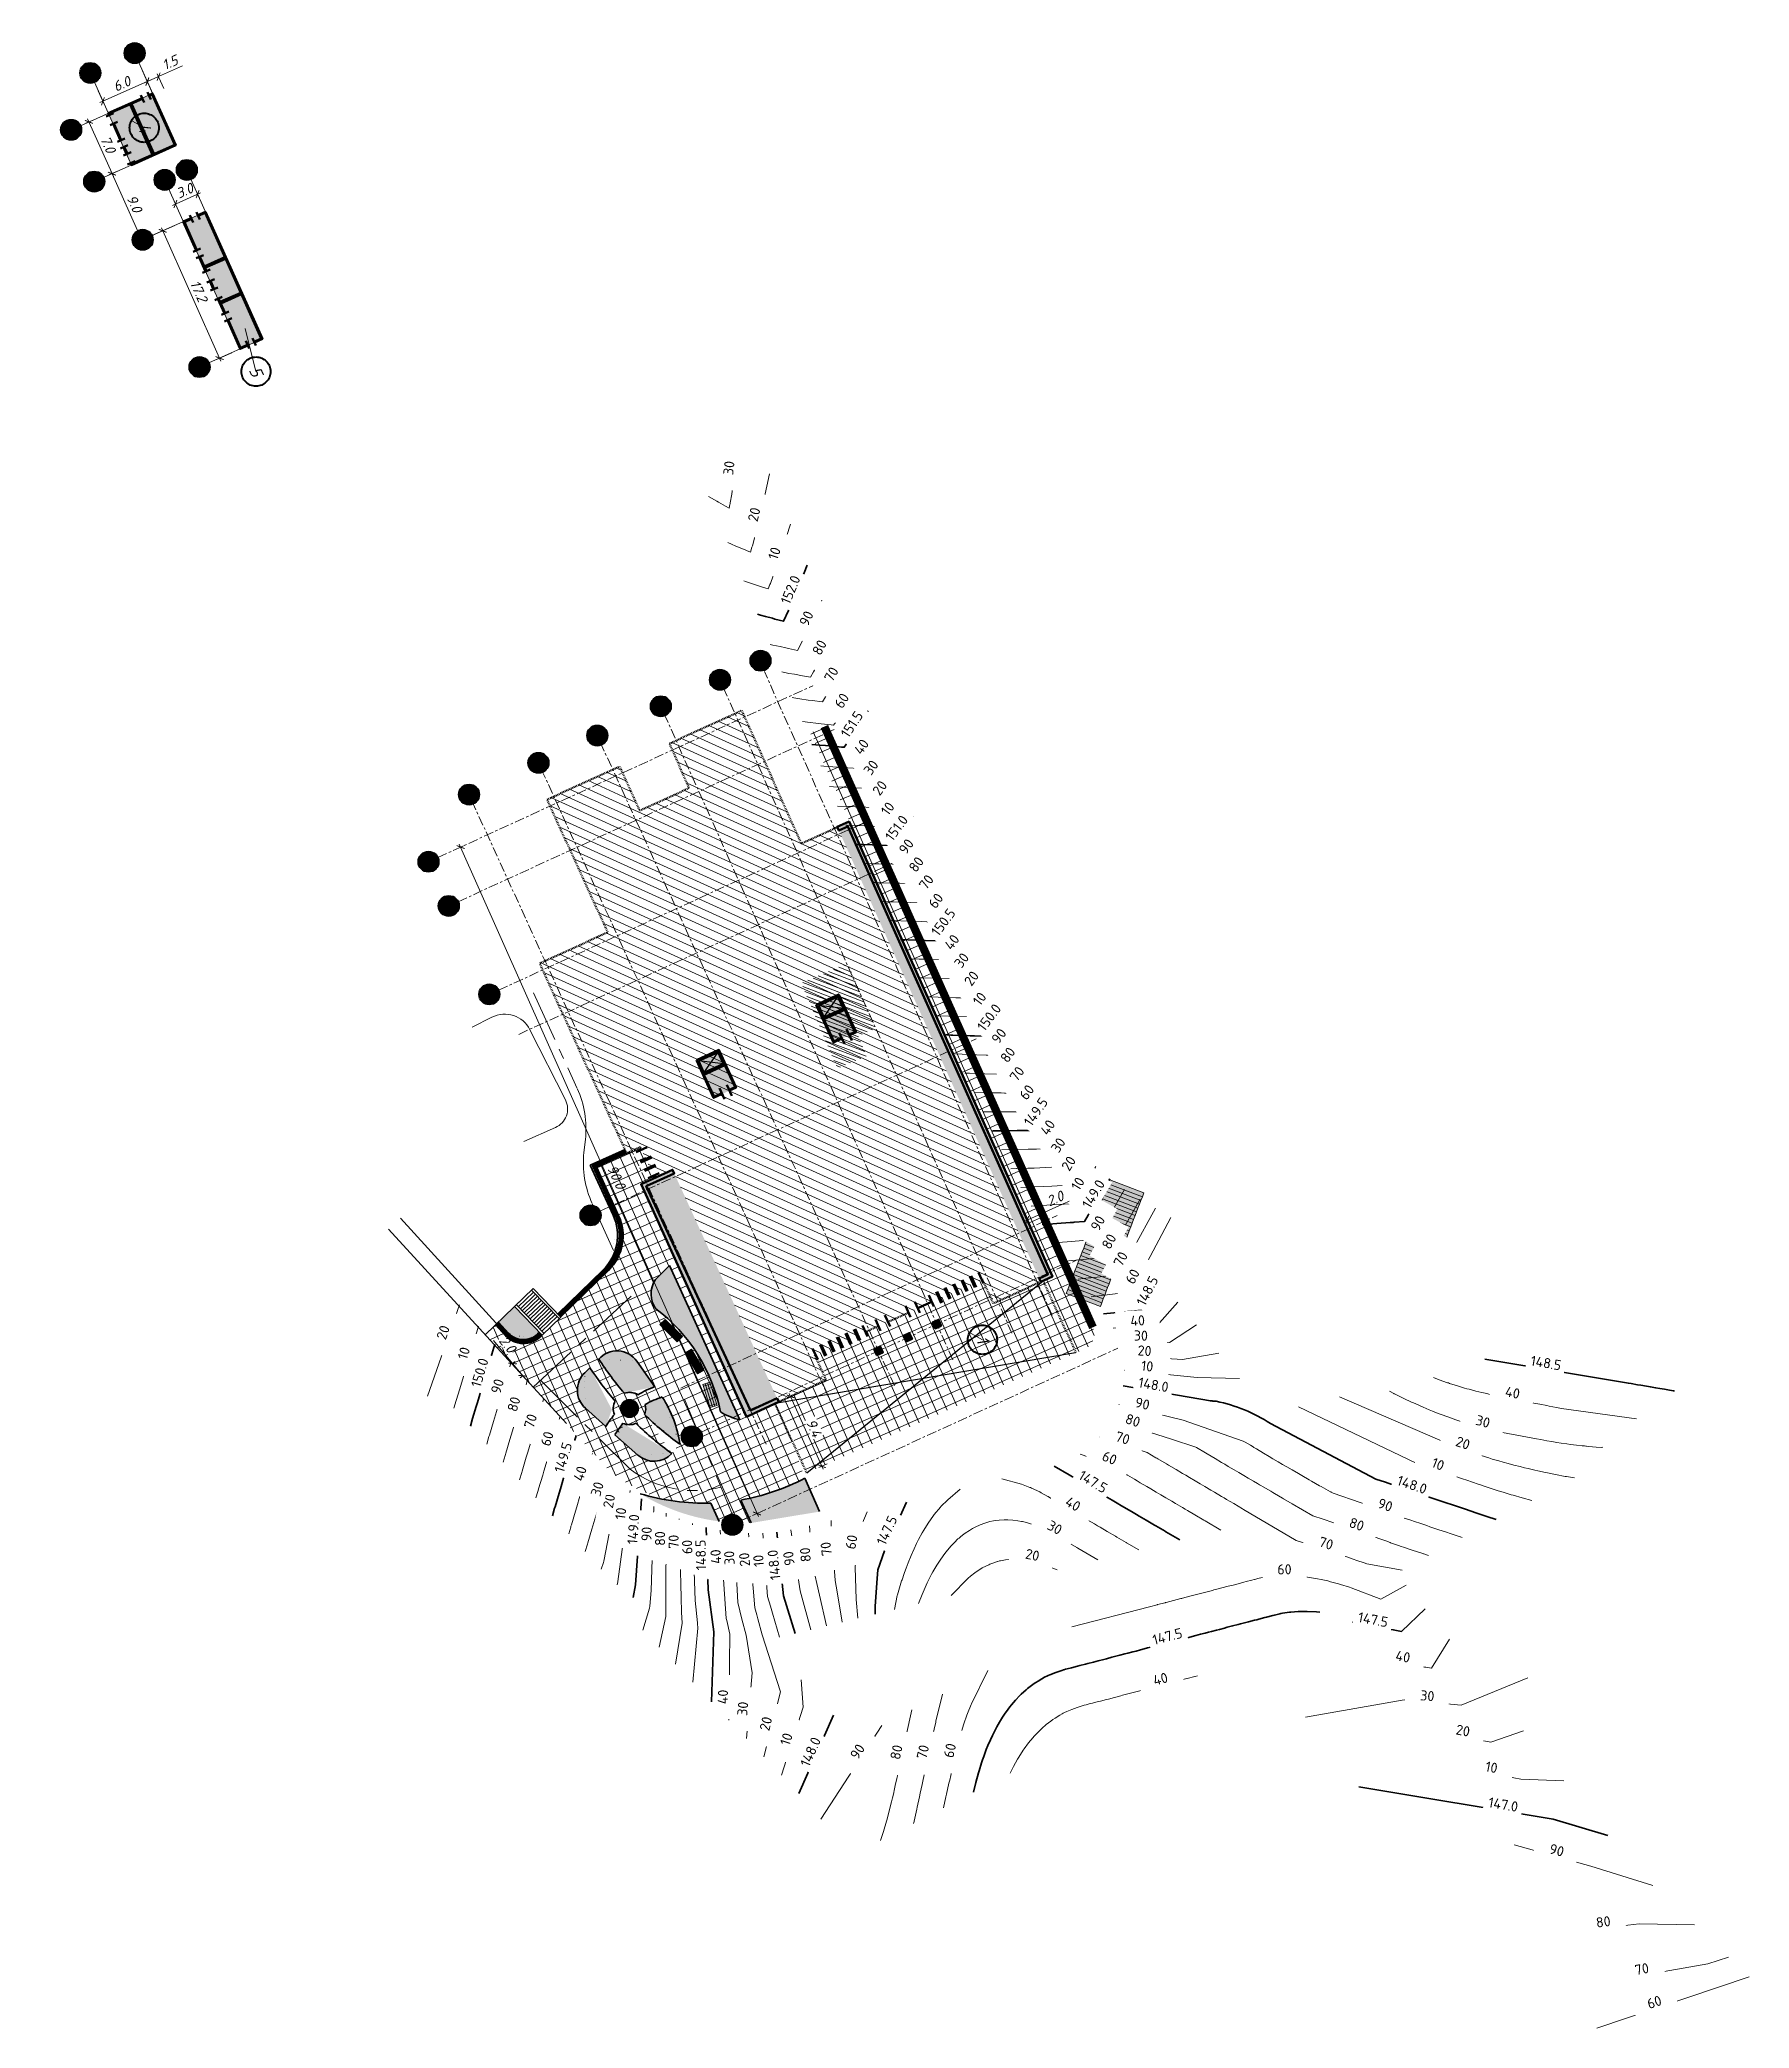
# Model space of a CAD drawing. Extents: x 9571 to 9933, y 11152 to 12208.
# Drawn here: x 9570.5 to 9781.4, y 11962.2 to 12207.5 of the extents above; entities outside this region: 2.
import ezdxf
from ezdxf import colors
from ezdxf.entities.mleader import LeaderData, LeaderLine
from ezdxf.enums import TextEntityAlignment as Align
from ezdxf.math import Vec2, Vec3

# ---------------------------------------------------------------- set-up
doc = ezdxf.new("R2010")
doc.units = 0
for name, pattern in [('ADSK_Линия сетки', [21, 12, -3, 3, -3]), ('Cплошная', [0]), ('осевая', [50.8, 31.75, -6.35, 6.35, -6.35]), ('Сверху', [3.96875, 2.38125, -1.5875])]:
    doc.linetypes.add(name, pattern=pattern)
for name, color, linetype in [('!!ГЕНПЛАН САША', 7, 'Continuous'), ('МГТ_ГП_благоустройство', 7, 'Continuous'), ('МГТ_ГП_размеры', 7, 'Continuous')]:
    doc.layers.add(name, color=color, linetype=linetype)
for name, color, linetype, lineweight in [('prs_goriz doroga', 11, 'Continuous', 15), ('МГТ_ГП_ведомости', 7, 'Continuous', 35), ('МГТ_ГП_ГЕНПЛАН', 7, 'Continuous', 35)]:
    doc.layers.add(name, color=color, linetype=linetype, lineweight=lineweight)
for name, color, linetype, lineweight, true_color in [('МГТ_ГП_БОРТ', 7, 'Continuous', 30, 0x6d342d), ('МГТ_ГП_ЗДАНИЯ', 12, 'Continuous', 50, 0xbd0000), ('МГТ_ГП_ОСИ', 12, 'осевая', 20, 0xbd0000), ('МГТ_ГП_ПОР_СТЦентр', 12, 'осевая', 20, 0xbd0000)]:
    doc.layers.add(name, color=color, linetype=linetype, lineweight=lineweight, true_color=true_color)
doc.layers.add('МГТ_ГП_ГАЗОН', color=7, linetype='Continuous', true_color=0x89a57e, transparency=0.3)
doc.layers.add('МГТ_ГП_ТРОТУАР', color=7, linetype='Continuous', true_color=0x755847)
doc.styles.get("Standard").update_dxf_attribs({"font": 'arial.ttf'})
doc.styles.add('ГП', font='isocpeui.ttf')
doc.styles.add('СПДС', font='isocpeur.ttf')
doc.dimstyles.new('ГП_1000', dxfattribs={"dimscale": 0.5, "dimtxt": 2.5, "dimasz": 1.5, "dimexe": 0.8, "dimexo": 0, "dimgap": 0.8, "dimtad": 1, "dimdec": 1, "dimzin": 0, "dimdsep": 46, "dimtxsty": 'ГП', "dimblk": 'ARCHTICK', "dimcen": 3, "dimdle": 0.8, "dimclrd": 7, "dimclre": 7, "dimclrt": 7, "dimaunit": 1, "dimadec": 0, "dimazin": 0, "dimtfac": 1, "dimtdec": 1, "dimtmove": 0, "dimatfit": 3, "dimfxl": 0.18, "dimtolj": 1, "dimtzin": 0, "dimlwd": 18, "dimlwe": 18, "dimarcsym": 0})
doc.dimstyles.new('ГП_архит', dxfattribs={"dimscale": 0.5, "dimtxt": 2500, "dimasz": 1500, "dimexe": 800, "dimexo": 0, "dimgap": 800, "dimtad": 1, "dimdec": 1, "dimlfac": 0.001, "dimzin": 0, "dimdsep": 46, "dimtxsty": 'ГП', "dimblk": 'ARCHTICK', "dimcen": 3000, "dimdle": 800, "dimclrd": 7, "dimclre": 7, "dimclrt": 7, "dimaunit": 1, "dimadec": 0, "dimazin": 0, "dimtfac": 1, "dimtdec": 1, "dimtmove": 0, "dimatfit": 3, "dimfxl": 0.18, "dimtolj": 1, "dimtzin": 0, "dimlwd": 18, "dimlwe": 18, "dimarcsym": 0})
pattern_1 = [(294.0769, (9631.6482, 12155.3268), (1.159509, 0.518111), []), (24.0769, (9631.6482, 12155.3268), (-0.518111, 1.159509), [])]

msp = doc.modelspace()

# ---------------------------------------------------------------- blocks, each defined once
blk = doc.blocks.new('*U127')
at = {"layer": 'МГТ_ГП_ГЕНПЛАН', "true_color": 0xffff66, "transparency": 33554610}
h = blk.add_hatch(color=51, dxfattribs=at)
h.dxf.hatch_style = 1
h.paths.add_polyline_path([(-2.25, 19.12), (2.25, 19.12), (2.25, 18.62), (-2.25, 18.62)])
at = {"layer": 'МГТ_ГП_ГЕНПЛАН', "true_color": 0xffffff, "transparency": 33554610}
h = blk.add_hatch(color=7, dxfattribs=at)
h.dxf.hatch_style = 1
h.paths.add_polyline_path([(-2.25, 18.62), (2.25, 18.62), (2.25, 18.12), (-2.25, 18.12)])
at = {"layer": 'МГТ_ГП_ГЕНПЛАН', "true_color": 0xffff66, "transparency": 33554610}
h = blk.add_hatch(color=51, dxfattribs=at)
h.dxf.hatch_style = 1
h.paths.add_polyline_path([(-2.25, 18.12), (2.25, 18.12), (2.25, 17.62), (-2.25, 17.62)])
at = {"layer": 'МГТ_ГП_ГЕНПЛАН', "true_color": 0xffffff, "transparency": 33554610}
h = blk.add_hatch(color=7, dxfattribs=at)
h.dxf.hatch_style = 1
h.paths.add_polyline_path([(-2.25, 17.62), (2.25, 17.62), (2.25, 17.12), (-2.25, 17.12)])
at = {"layer": 'МГТ_ГП_ГЕНПЛАН', "true_color": 0xffff66, "transparency": 33554610}
h = blk.add_hatch(color=51, dxfattribs=at)
h.dxf.hatch_style = 1
h.paths.add_polyline_path([(-2.25, 17.12), (2.25, 17.12), (2.25, 16.62), (-2.25, 16.62)])
at = {"layer": 'МГТ_ГП_ГЕНПЛАН', "true_color": 0xffffff, "transparency": 33554610}
h = blk.add_hatch(color=7, dxfattribs=at)
h.dxf.hatch_style = 1
h.paths.add_polyline_path([(-2.25, 16.62), (2.25, 16.62), (2.25, 16.12), (-2.25, 16.12)])
at = {"layer": 'МГТ_ГП_ГЕНПЛАН', "true_color": 0xffff66, "transparency": 33554610}
h = blk.add_hatch(color=51, dxfattribs=at)
h.dxf.hatch_style = 1
h.paths.add_polyline_path([(-2.25, 16.12), (2.25, 16.12), (2.25, 15.62), (-2.25, 15.62)])
at = {"layer": 'МГТ_ГП_ГЕНПЛАН', "true_color": 0xffffff, "transparency": 33554610}
h = blk.add_hatch(color=7, dxfattribs=at)
h.dxf.hatch_style = 1
h.paths.add_polyline_path([(-2.25, 15.62), (2.25, 15.62), (2.25, 15.12), (-2.25, 15.12)])
at = {"layer": 'МГТ_ГП_ГЕНПЛАН', "true_color": 0xffff66, "transparency": 33554610}
h = blk.add_hatch(color=51, dxfattribs=at)
h.dxf.hatch_style = 1
h.paths.add_polyline_path([(-2.25, 15.12), (2.25, 15.12), (2.25, 14.62), (-2.25, 14.62)])
at = {"layer": 'МГТ_ГП_ГЕНПЛАН', "true_color": 0xffffff, "transparency": 33554610}
h = blk.add_hatch(color=7, dxfattribs=at)
h.dxf.hatch_style = 1
h.paths.add_polyline_path([(-2.25, 14.62), (2.25, 14.62), (2.25, 14.12), (-2.25, 14.12)])
at = {"layer": 'МГТ_ГП_ГЕНПЛАН', "true_color": 0xffff66, "transparency": 33554610}
h = blk.add_hatch(color=51, dxfattribs=at)
h.dxf.hatch_style = 1
h.paths.add_polyline_path([(-2.25, 14.12), (2.25, 14.12), (2.25, 13.62), (-2.25, 13.62)])
at = {"layer": 'МГТ_ГП_ГЕНПЛАН', "true_color": 0xffffff, "transparency": 33554610}
h = blk.add_hatch(color=7, dxfattribs=at)
h.dxf.hatch_style = 1
h.paths.add_polyline_path([(-2.25, 13.62), (2.25, 13.62), (2.25, 13.12), (-2.25, 13.12)])
at = {"layer": 'МГТ_ГП_ГЕНПЛАН', "true_color": 0xffff66, "transparency": 33554610}
h = blk.add_hatch(color=51, dxfattribs=at)
h.dxf.hatch_style = 1
h.paths.add_polyline_path([(-2.25, 13.12), (2.25, 13.12), (2.25, 12.62), (-2.25, 12.62)])
at = {"layer": 'МГТ_ГП_ГЕНПЛАН', "true_color": 0xffffff, "transparency": 33554610}
h = blk.add_hatch(color=7, dxfattribs=at)
h.dxf.hatch_style = 1
h.paths.add_polyline_path([(-2.25, 12.62), (2.25, 12.62), (2.25, 12.12), (-2.25, 12.12)])
at = {"layer": 'МГТ_ГП_ГЕНПЛАН', "true_color": 0xffff66, "transparency": 33554610}
h = blk.add_hatch(color=51, dxfattribs=at)
h.dxf.hatch_style = 1
h.paths.add_polyline_path([(-2.25, 12.12), (2.25, 12.12), (2.25, 11.62), (-2.25, 11.62)])
at = {"layer": 'МГТ_ГП_ГЕНПЛАН', "true_color": 0xffffff, "transparency": 33554610}
h = blk.add_hatch(color=7, dxfattribs=at)
h.dxf.hatch_style = 1
h.paths.add_polyline_path([(-2.25, 11.62), (2.25, 11.62), (2.25, 11.12), (-2.25, 11.12)])
at = {"layer": 'МГТ_ГП_ГЕНПЛАН', "true_color": 0xffff66, "transparency": 33554610}
h = blk.add_hatch(color=51, dxfattribs=at)
h.dxf.hatch_style = 1
h.paths.add_polyline_path([(-2.25, 11.12), (2.25, 11.12), (2.25, 10.62), (-2.25, 10.62)])
at = {"layer": 'МГТ_ГП_ГЕНПЛАН', "true_color": 0xffffff, "transparency": 33554610}
h = blk.add_hatch(color=7, dxfattribs=at)
h.dxf.hatch_style = 1
h.paths.add_polyline_path([(-2.25, 10.62), (2.25, 10.62), (2.25, 10.12), (-2.25, 10.12)])
at = {"layer": 'МГТ_ГП_ГЕНПЛАН', "true_color": 0xffff66, "transparency": 33554610}
h = blk.add_hatch(color=51, dxfattribs=at)
h.dxf.hatch_style = 1
h.paths.add_polyline_path([(-2.25, 10.12), (2.25, 10.12), (2.25, 9.62), (-2.25, 9.62)])
at = {"layer": 'МГТ_ГП_ГЕНПЛАН', "true_color": 0xffffff, "transparency": 33554610}
h = blk.add_hatch(color=7, dxfattribs=at)
h.dxf.hatch_style = 1
h.paths.add_polyline_path([(-2.25, 9.62), (2.25, 9.62), (2.25, 9.12), (-2.25, 9.12)])
at = {"layer": 'МГТ_ГП_ГЕНПЛАН', "true_color": 0xffff66, "transparency": 33554610}
h = blk.add_hatch(color=51, dxfattribs=at)
h.dxf.hatch_style = 1
h.paths.add_polyline_path([(-2.25, 9.12), (2.25, 9.12), (2.25, 8.62), (-2.25, 8.62)])
at = {"layer": 'МГТ_ГП_ГЕНПЛАН', "true_color": 0xffffff, "transparency": 33554610}
h = blk.add_hatch(color=7, dxfattribs=at)
h.dxf.hatch_style = 1
h.paths.add_polyline_path([(-2.25, 8.62), (2.25, 8.62), (2.25, 8.12), (-2.25, 8.12)])
at = {"layer": 'МГТ_ГП_ГЕНПЛАН', "true_color": 0xffff66, "transparency": 33554610}
h = blk.add_hatch(color=51, dxfattribs=at)
h.dxf.hatch_style = 1
h.paths.add_polyline_path([(-2.25, 8.12), (2.25, 8.12), (2.25, 7.62), (-2.25, 7.62)])
at = {"layer": 'МГТ_ГП_ГЕНПЛАН', "true_color": 0xffffff, "transparency": 33554610}
h = blk.add_hatch(color=7, dxfattribs=at)
h.dxf.hatch_style = 1
h.paths.add_polyline_path([(-2.25, 7.62), (2.25, 7.62), (2.25, 7.12), (-2.25, 7.12)])
at = {"layer": 'МГТ_ГП_ГЕНПЛАН', "true_color": 0xffff66, "transparency": 33554610}
h = blk.add_hatch(color=51, dxfattribs=at)
h.dxf.hatch_style = 1
h.paths.add_polyline_path([(-2.25, 7.12), (2.25, 7.12), (2.25, 6.62), (-2.25, 6.62)])
at = {"layer": 'МГТ_ГП_ГЕНПЛАН', "true_color": 0xffffff, "transparency": 33554610}
h = blk.add_hatch(color=7, dxfattribs=at)
h.dxf.hatch_style = 1
h.paths.add_polyline_path([(-2.25, 6.62), (2.25, 6.62), (2.25, 6.12), (-2.25, 6.12)])
at = {"layer": 'МГТ_ГП_ГЕНПЛАН', "true_color": 0xffff66, "transparency": 33554610}
h = blk.add_hatch(color=51, dxfattribs=at)
h.dxf.hatch_style = 1
h.paths.add_polyline_path([(-2.25, 6.12), (2.25, 6.12), (2.25, 5.62), (-2.25, 5.62)])
at = {"layer": 'МГТ_ГП_ГЕНПЛАН', "true_color": 0xffffff, "transparency": 33554610}
h = blk.add_hatch(color=7, dxfattribs=at)
h.dxf.hatch_style = 1
h.paths.add_polyline_path([(-2.25, 5.62), (2.25, 5.62), (2.25, 5.12), (-2.25, 5.12)])
at = {"layer": 'МГТ_ГП_ГЕНПЛАН', "true_color": 0xffff66, "transparency": 33554610}
h = blk.add_hatch(color=51, dxfattribs=at)
h.dxf.hatch_style = 1
h.paths.add_polyline_path([(-2.25, 5.12), (2.25, 5.12), (2.25, 4.62), (-2.25, 4.62)])
at = {"layer": 'МГТ_ГП_ГЕНПЛАН', "true_color": 0xffffff, "transparency": 33554610}
h = blk.add_hatch(color=7, dxfattribs=at)
h.dxf.hatch_style = 1
h.paths.add_polyline_path([(-2.25, 4.62), (2.25, 4.62), (2.25, 4.12), (-2.25, 4.12)])
at = {"layer": 'МГТ_ГП_ГЕНПЛАН', "color": 7, "linetype": 'Cплошная', "lineweight": 20}
for points in [[(-2.25, 19.12), (2.25, 19.12), (2.25, 18.62), (-2.25, 18.62)], [(-2.25, 18.62), (2.25, 18.62), (2.25, 18.12), (-2.25, 18.12)], [(-2.25, 18.12), (2.25, 18.12), (2.25, 17.62), (-2.25, 17.62)], [(-2.25, 17.62), (2.25, 17.62), (2.25, 17.12), (-2.25, 17.12)], [(-2.25, 17.12), (2.25, 17.12), (2.25, 16.62), (-2.25, 16.62)], [(-2.25, 16.62), (2.25, 16.62), (2.25, 16.12), (-2.25, 16.12)], [(-2.25, 16.12), (2.25, 16.12), (2.25, 15.62), (-2.25, 15.62)], [(-2.25, 15.62), (2.25, 15.62), (2.25, 15.12), (-2.25, 15.12)], [(-2.25, 15.12), (2.25, 15.12), (2.25, 14.62), (-2.25, 14.62)], [(-2.25, 14.62), (2.25, 14.62), (2.25, 14.12), (-2.25, 14.12)], [(-2.25, 14.12), (2.25, 14.12), (2.25, 13.62), (-2.25, 13.62)], [(-2.25, 13.62), (2.25, 13.62), (2.25, 13.12), (-2.25, 13.12)], [(-2.25, 13.12), (2.25, 13.12), (2.25, 12.62), (-2.25, 12.62)], [(-2.25, 12.62), (2.25, 12.62), (2.25, 12.12), (-2.25, 12.12)], [(-2.25, 12.12), (2.25, 12.12), (2.25, 11.62), (-2.25, 11.62)], [(-2.25, 11.62), (2.25, 11.62), (2.25, 11.12), (-2.25, 11.12)], [(-2.25, 11.12), (2.25, 11.12), (2.25, 10.62), (-2.25, 10.62)], [(-2.25, 10.62), (2.25, 10.62), (2.25, 10.12), (-2.25, 10.12)], [(-2.25, 10.12), (2.25, 10.12), (2.25, 9.62), (-2.25, 9.62)], [(-2.25, 9.62), (2.25, 9.62), (2.25, 9.12), (-2.25, 9.12)], [(-2.25, 9.12), (2.25, 9.12), (2.25, 8.62), (-2.25, 8.62)], [(-2.25, 8.62), (2.25, 8.62), (2.25, 8.12), (-2.25, 8.12)], [(-2.25, 8.12), (2.25, 8.12), (2.25, 7.62), (-2.25, 7.62)], [(-2.25, 7.62), (2.25, 7.62), (2.25, 7.12), (-2.25, 7.12)], [(-2.25, 7.12), (2.25, 7.12), (2.25, 6.62), (-2.25, 6.62)], [(-2.25, 6.62), (2.25, 6.62), (2.25, 6.12), (-2.25, 6.12)], [(-2.25, 6.12), (2.25, 6.12), (2.25, 5.62), (-2.25, 5.62)], [(-2.25, 5.62), (2.25, 5.62), (2.25, 5.12), (-2.25, 5.12)], [(-2.25, 5.12), (2.25, 5.12), (2.25, 4.62), (-2.25, 4.62)], [(-2.25, 4.62), (2.25, 4.62), (2.25, 4.12), (-2.25, 4.12)]]:
    blk.add_lwpolyline(points, close=True, dxfattribs=at)
blk = doc.blocks.new('_ArchTick')
at = {"color": 0, "linetype": 'ByBlock', "const_width": 0.15}
blk.add_lwpolyline([(-0.5, -0.5), (0.5, 0.5)], dxfattribs=at)
blk = doc.blocks.new('*D126')
at = {"layer": 'МГТ_ГП_ГЕНПЛАН', "color": 7, "linetype": 'Continuous', "lineweight": 18, "transparency": 16777216}
for p, q in [((9663.76, 12040.39), (9662.8, 12039.96)), ((9667.18, 12031.15), (9663, 12040.49)), ((9667.69, 12031.81), (9666.65, 12031.35))]:
    blk.add_line(p, q, dxfattribs=at)
at = {"layer": 'МГТ_ГП_ГЕНПЛАН', "color": 7, "lineweight": 18, "transparency": 16777216, "xscale": 0.75, "yscale": 0.75, "zscale": 0.75}
for p, rotation in [((9663.17, 12040.12), 114.0768579740528), ((9667.01, 12031.51), 294.0768579740528)]:
    blk.add_blockref('_ArchTick', p, dxfattribs=dict(at, rotation=rotation))
at = {"layer": 'МГТ_ГП_ГЕНПЛАН', "color": 7, "transparency": 16777216, "insert": (9666.03, 12036.23), "char_height": 1.25, "attachment_point": 5, "rotation": 294.0769, "style": 'ГП', "bg_fill": 3, "box_fill_scale": 1.1, "bg_fill_color": 256, "bg_fill_true_color": 13158600, "bg_fill_transparency": 0}
blk.add_mtext('\\A1;9.4', dxfattribs=at)
blk = doc.blocks.new('*D140')
at = {"layer": 'МГТ_ГП_размеры', "color": 7, "linetype": 'Continuous', "lineweight": 18, "transparency": 16777216}
for p, q in [((-1.86, 3), (-2.78, 3)), ((-2.38, 3.4), (-2.38, -0.4)), ((-1.86, 0), (-2.78, 0))]:
    blk.add_line(p, q, dxfattribs=at)
at = {"layer": 'МГТ_ГП_размеры', "color": 7, "lineweight": 18, "transparency": 16777216, "xscale": 0.75, "yscale": 0.75, "zscale": 0.75}
for p, rotation in [((-2.38, 3), 90), ((-2.38, 0), 270)]:
    blk.add_blockref('_ArchTick', p, dxfattribs=dict(at, rotation=rotation))
at = {"layer": 'МГТ_ГП_размеры', "color": 7, "transparency": 16777216, "insert": (-3.41, 1.7), "char_height": 1.25, "attachment_point": 5, "rotation": 90, "style": 'ГП'}
blk.add_mtext('\\A1;3.0', dxfattribs=at)
blk = doc.blocks.new('*D141')
at = {"layer": 'МГТ_ГП_размеры', "color": 7, "linetype": 'Continuous', "lineweight": 18, "transparency": 16777216}
for p, q in [((0, -1.14), (0, -3.18)), ((17.2, -1.14), (17.2, -3.18)), ((-0.4, -2.78), (17.6, -2.78))]:
    blk.add_line(p, q, dxfattribs=at)
at = {"layer": 'МГТ_ГП_размеры', "color": 7, "lineweight": 18, "transparency": 16777216, "xscale": 0.75, "yscale": 0.75, "zscale": 0.75, "rotation": 180}
blk.add_blockref('_ArchTick', (0, -2.78), dxfattribs=at)
at = {"layer": 'МГТ_ГП_размеры', "color": 7, "lineweight": 18, "transparency": 16777216, "xscale": 0.75, "yscale": 0.75, "zscale": 0.75}
blk.add_blockref('_ArchTick', (17.2, -2.78), dxfattribs=at)
at = {"layer": 'МГТ_ГП_размеры', "color": 7, "transparency": 16777216, "insert": (8.6, -1.75), "char_height": 1.25, "attachment_point": 5, "style": 'ГП'}
blk.add_mtext('\\A1;17.2', dxfattribs=at)
blk = doc.blocks.new('*D135')
at = {"layer": 'МГТ_ГП_размеры', "color": 7, "linetype": 'Continuous', "lineweight": 18, "transparency": 16777216}
for p, q in [((0, -2.16), (0, -3.02)), ((7, -2.16), (7, -3.02)), ((-0.4, -2.62), (7.4, -2.62))]:
    blk.add_line(p, q, dxfattribs=at)
at = {"layer": 'МГТ_ГП_размеры', "color": 7, "lineweight": 18, "transparency": 16777216, "xscale": 0.75, "yscale": 0.75, "zscale": 0.75, "rotation": 179.9999999999999}
blk.add_blockref('_ArchTick', (0, -2.62), dxfattribs=at)
at = {"layer": 'МГТ_ГП_размеры', "color": 7, "lineweight": 18, "transparency": 16777216, "xscale": 0.75, "yscale": 0.75, "zscale": 0.75}
blk.add_blockref('_ArchTick', (7, -2.62), dxfattribs=at)
at = {"layer": 'МГТ_ГП_размеры', "color": 7, "transparency": 16777216, "insert": (3.5, -1.59), "char_height": 1.25, "attachment_point": 5, "style": 'ГП'}
blk.add_mtext('\\A1;7.0', dxfattribs=at)
blk = doc.blocks.new('*D136')
at = {"layer": 'МГТ_ГП_размеры', "color": 7, "linetype": 'Continuous', "lineweight": 18, "transparency": 16777216}
for p, q in [((-3.04, 6), (-1.21, 6)), ((-1.61, -0.4), (-1.61, 6.4)), ((-3.04, 0), (-1.21, 0))]:
    blk.add_line(p, q, dxfattribs=at)
at = {"layer": 'МГТ_ГП_размеры', "color": 7, "lineweight": 18, "transparency": 16777216, "xscale": 0.75, "yscale": 0.75, "zscale": 0.75}
for p, rotation in [((-1.61, 6), 90), ((-1.61, 0), 270)]:
    blk.add_blockref('_ArchTick', p, dxfattribs=dict(at, rotation=rotation))
at = {"layer": 'МГТ_ГП_размеры', "color": 7, "transparency": 16777216, "insert": (-2.63, 3), "char_height": 1.25, "attachment_point": 5, "rotation": 90, "style": 'ГП'}
blk.add_mtext('\\A1;6.0', dxfattribs=at)
blk = doc.blocks.new('*D142')
at = {"layer": 'МГТ_ГП_ГЕНПЛАН', "color": 7, "linetype": 'Continuous', "lineweight": 18, "transparency": 16777216}
for p, q in [((9580.12, 12191.32), (9579.05, 12190.85)), ((9579.26, 12191.37), (9583.25, 12182.43)), ((9586.25, 12184.2), (9582.73, 12182.63))]:
    blk.add_line(p, q, dxfattribs=at)
at = {"layer": 'МГТ_ГП_ГЕНПЛАН', "color": 7, "lineweight": 18, "transparency": 16777216, "xscale": 0.75, "yscale": 0.75, "zscale": 0.75}
for p, rotation in [((9579.42, 12191.01), 114.0768579740528), ((9583.09, 12182.79), 294.0768579740528)]:
    blk.add_blockref('_ArchTick', p, dxfattribs=dict(at, rotation=rotation))
at = {"layer": 'МГТ_ГП_ГЕНПЛАН', "color": 7, "transparency": 16777216, "insert": (9582.19, 12187.32), "char_height": 1.25, "attachment_point": 5, "rotation": 294.0769, "style": 'ГП', "bg_fill": 3, "box_fill_scale": 1.1, "bg_fill_color": 256, "bg_fill_true_color": 13158600, "bg_fill_transparency": 0}
blk.add_mtext('\\A1;9.0', dxfattribs=at)
blk = doc.blocks.new('*D143')
at = {"layer": 'МГТ_ГП_ГЕНПЛАН', "color": 7, "linetype": 'Continuous', "lineweight": 18, "transparency": 16777216}
for p, q in [((9583.43, 12202.2), (9585.17, 12202.98)), ((9584.44, 12200.92), (9583.63, 12202.73)), ((9585.81, 12201.53), (9585, 12203.34)), ((9585.17, 12202.98), (9588.12, 12204.3))]:
    blk.add_line(p, q, dxfattribs=at)
at = {"layer": 'МГТ_ГП_ГЕНПЛАН', "color": 7, "lineweight": 18, "transparency": 16777216, "xscale": 0.75, "yscale": 0.75, "zscale": 0.75}
for p, rotation in [((9583.79, 12202.36), 204.0768579740527), ((9585.17, 12202.98), 24.07685797405275)]:
    blk.add_blockref('_ArchTick', p, dxfattribs=dict(at, rotation=rotation))
at = {"layer": 'МГТ_ГП_ГЕНПЛАН', "color": 7, "transparency": 16777216, "insert": (9586.57, 12204.72), "char_height": 1.25, "attachment_point": 5, "rotation": 24.0769, "style": 'ГП'}
blk.add_mtext('\\A1;1.5', dxfattribs=at)
blk = doc.blocks.new('Кружок')
at = {"layer": 'МГТ_ГП_ОСИ', "color": 7, "lineweight": 40, "transparency": 16777216}
blk.add_circle((0, 0), 3, dxfattribs=at)
at = {"layer": 'МГТ_ГП_ОСИ', "color": 7, "transparency": 16777216, "style": 'ГП'}
blk.add_attdef('Н-Р', text='', height=2.5, dxfattribs=at).set_placement((0, 0), align=Align.MIDDLE_CENTER)
blk = doc.blocks.new('_None')
blk = doc.blocks.new('*D145')
at = {"layer": 'МГТ_ГП_ГЕНПЛАН', "color": 7, "linetype": 'Continuous', "lineweight": 18, "transparency": 16777216}
for p, q in [((9628.85, 12044.19), (9626.5, 12047.03)), ((9628.85, 12044.19), (9629.16, 12044.44)), ((9630.36, 12042.36), (9628.85, 12044.19)), ((9630.11, 12042.67), (9629.8, 12042.42))]:
    blk.add_line(p, q, dxfattribs=at)
at = {"layer": 'МГТ_ГП_ГЕНПЛАН', "color": 7, "lineweight": 18, "transparency": 16777216, "xscale": 0.75, "yscale": 0.75, "zscale": 0.75}
for p, rotation in [((9628.85, 12044.19), 129.5655615019968), ((9630.11, 12042.67), 309.5655615019969)]:
    blk.add_blockref('_ArchTick', p, dxfattribs=dict(at, rotation=rotation))
at = {"layer": 'МГТ_ГП_ГЕНПЛАН', "color": 7, "transparency": 16777216, "insert": (9628.23, 12046.55), "char_height": 1.25, "attachment_point": 5, "rotation": 309.5656, "style": 'ГП', "bg_fill": 3, "box_fill_scale": 1.1, "bg_fill_color": 256, "bg_fill_true_color": 13158600, "bg_fill_transparency": 0}
blk.add_mtext('\\A1;2.0', dxfattribs=at)
blk = doc.blocks.new('Ном_оси')
at = {"layer": 'МГТ_ГП_ОСИ', "true_color": 0xffffff}
h = blk.add_hatch(color=7, dxfattribs=at)
h.dxf.hatch_style = 1
edge = h.paths.add_edge_path()
edge.add_arc((0, 0), 2.5, 0, 360)
at = {"layer": 'МГТ_ГП_ОСИ', "linetype": 'Cплошная', "lineweight": 40}
blk.add_circle((0, 0), 2.5, dxfattribs=at)
at = {"layer": 'МГТ_ГП_ОСИ', "style": 'ГП'}
blk.add_attdef('ОСЬ', text='', height=2.5, dxfattribs=at).set_placement((-0.43, 0), align=Align.MIDDLE_CENTER)
blk = doc.blocks.new('*D148')
at = {"layer": 'МГТ_ГП_размеры', "color": 7, "linetype": 'Continuous', "lineweight": 18, "transparency": 16777216}
for p, q in [((-13370, 88041), (-7936, -2599)), ((-13346, 87641), (-12947, 87665)), ((-7960, -2199), (-8359, -2223))]:
    blk.add_line(p, q, dxfattribs=at)
at = {"layer": 'МГТ_ГП_размеры', "color": 7, "lineweight": 18, "transparency": 16777216, "xscale": 750, "yscale": 750, "zscale": 750}
for p, rotation in [((-13346, 87641), 93.43079211646507), ((-7960, -2199), 273.4307921164651)]:
    blk.add_blockref('_ArchTick', p, dxfattribs=dict(at, rotation=rotation))
at = {"layer": 'МГТ_ГП_размеры', "color": 7, "transparency": 16777216, "insert": (-9630, 42782), "char_height": 1250, "attachment_point": 5, "rotation": 273.43079, "style": 'ГП'}
blk.add_mtext('\\A1;90.0', dxfattribs=at)
blk = doc.blocks.new('скамейка')
at = {"layer": 'МГТ_ГП_благоустройство', "lineweight": 0, "ltscale": 0.1}
blk.add_hatch(color=33, dxfattribs=at).paths.add_polyline_path([(-1, 0.6), (1, 0.6), (1, 0), (-1, 0)])
at = {"layer": 'МГТ_ГП_благоустройство'}
h = blk.add_hatch(color=7, dxfattribs=at)
h.dxf.hatch_style = 1
h.paths.add_polyline_path([(-1, 0), (-1, 0.6), (-0.85, 0.6), (-0.85, 0)])
h.paths.add_polyline_path([(0.85, 0), (0.85, 0.6), (1, 0.6), (1, 0)])
at = {"layer": 'МГТ_ГП_благоустройство', "lineweight": 0, "ltscale": 0.1}
for points in [[(-1, 0.6), (1, 0.6), (1, 0), (-1, 0)], [(-1, 0), (-1, 0.6), (-0.85, 0.6), (-0.85, 0)], [(0.85, 0), (0.85, 0.6), (1, 0.6), (1, 0)]]:
    blk.add_lwpolyline(points, close=True, dxfattribs=at)
for points in [[(-1, 0.4), (1, 0.4)], [(-1, 0.2), (1, 0.2)]]:
    blk.add_lwpolyline(points, dxfattribs=at)
blk = doc.blocks.new('верт комсомольская')
at = {"layer": 'prs_goriz doroga'}
for points, elevation in [([(9653.04, 12151.18), (9653.38, 12150.98), (9654.05, 12150.59), (9654.28, 12150.46), (9655.12, 12150), (9655.59, 12149.75), (9655.67, 12150.19), (9655.69, 12150.27), (9655.71, 12150.39), (9655.9, 12151.48), (9655.95, 12151.85), (9656.08, 12152.68), (9656.16, 12153.26), (9656.24, 12153.86), (9656.33, 12154.68), (9656.36, 12155.03), (9656.39, 12155.29), (9656.47, 12156.19), (9656.52, 12157.05)], 152.3), ([(9655.41, 12145.49), (9655.88, 12145.28), (9656.39, 12145.06), (9656.72, 12144.92), (9657.62, 12144.54), (9657.73, 12144.5), (9658.2, 12144.31), (9658.39, 12144.91), (9658.44, 12145.09), (9658.75, 12146.2), (9658.94, 12146.9), (9659.1, 12147.47), (9659.31, 12148.33), (9659.41, 12148.73), (9659.47, 12148.99), (9659.7, 12149.98), (9660.54, 12153.97)], 152.2), ([(9657.37, 12140.77), (9657.61, 12140.68), (9658.32, 12140.44), (9659.43, 12140.07), (9659.68, 12139.99), (9660.39, 12139.76), (9660.6, 12140.31), (9660.66, 12140.45), (9661, 12141.38), (9661.16, 12141.8), (9661.39, 12142.45), (9661.63, 12143.14), (9662.01, 12144.27), (9662.08, 12144.46), (9662.11, 12144.58), (9663.13, 12147.75)], 152.1), ([(9660.64, 12132.92), (9660.98, 12132.84), (9661.87, 12132.65), (9662.56, 12132.49), (9662.92, 12132.42), (9664.03, 12132.18), (9664.71, 12133.53), (9665.09, 12134.3), (9665.42, 12134.98), (9666.04, 12136.26), (9666.11, 12136.42), (9666.15, 12136.5), (9667.02, 12138.39)], 151.9), ([(9662.06, 12129.52), (9662.94, 12129.35), (9663.63, 12129.23), (9664.63, 12129.05), (9665.61, 12128.89), (9665.97, 12129.53), (9666.1, 12129.76), (9666.36, 12130.23), (9666.92, 12131.26), (9667.18, 12131.76), (9667.71, 12132.75), (9667.77, 12132.87), (9668.63, 12134.53)], 151.8), ([(9663.37, 12126.35), (9663.57, 12126.32), (9664.31, 12126.21), (9665.34, 12126.06), (9665.82, 12126), (9667.09, 12125.82), (9667.99, 12127.34), (9668.4, 12128.05), (9668.89, 12128.88), (9670.1, 12131)], 151.7), ([(9664.61, 12123.39), (9665.57, 12123.27), (9666.28, 12123.19), (9666.91, 12123.12), (9668.15, 12122.98), (9668.47, 12122.94), (9668.59, 12123.13), (9668.64, 12123.21), (9668.75, 12123.39), (9669.64, 12124.8), (9670.39, 12126.01), (9670.62, 12126.38), (9670.72, 12126.54), (9671.45, 12127.75)], 151.6), ([(9666.88, 12117.93), (9666.89, 12117.93), (9667.25, 12117.91), (9668.89, 12117.79), (9669.54, 12117.74), (9670.92, 12117.65), (9671.01, 12117.65), (9671.05, 12117.7), (9671.06, 12117.72), (9671.11, 12117.78), (9672.23, 12119.39), (9672.65, 12120.01), (9673.37, 12121.04), (9673.91, 12121.84)], 151.4), ([(9667.94, 12115.4), (9668.47, 12115.36), (9669.64, 12115.3), (9670.56, 12115.26), (9671.08, 12115.23), (9672.2, 12115.18), (9673.16, 12116.51), (9673.98, 12117.64), (9674.38, 12118.2), (9674.53, 12118.41), (9675.04, 12119.13)], 151.3), ([(9668.95, 12112.96), (9670.29, 12112.91), (9670.77, 12112.9), (9671.13, 12112.88), (9671.63, 12112.87), (9672.45, 12112.84), (9673.34, 12112.81), (9673.69, 12113.29), (9673.86, 12113.52), (9674.08, 12113.81), (9674.65, 12114.57), (9674.95, 12114.98), (9675.16, 12115.25), (9675.44, 12115.63), (9676.11, 12116.54)], 151.2), ([(9669.96, 12110.61), (9670.11, 12110.6), (9671.52, 12110.56), (9672.27, 12110.53), (9674.39, 12110.46), (9674.43, 12110.46), (9674.44, 12110.46), (9674.47, 12110.46), (9674.49, 12110.49), (9675.36, 12111.65), (9675.78, 12112.22), (9676.99, 12113.84), (9677.08, 12113.95), (9677.11, 12113.99), (9677.17, 12114.07)], 151.1), ([(9672.22, 12105.9), (9673.46, 12105.86), (9674.05, 12105.84), (9675.74, 12105.79), (9676.21, 12105.77), (9676.38, 12105.76), (9676.72, 12105.75), (9677.03, 12106.16), (9677.81, 12107.2), (9678.33, 12107.89), (9679.43, 12109.37)], 150.9), ([(9673.35, 12103.55), (9673.7, 12103.54), (9673.86, 12103.53), (9674.34, 12103.52), (9676.02, 12103.46), (9676.62, 12103.44), (9677.85, 12103.4), (9678.95, 12104.87), (9679.47, 12105.56), (9680.25, 12106.6), (9680.56, 12107.01)], 150.8), ([(9674.48, 12101.2), (9675.4, 12101.17), (9675.84, 12101.15), (9677.09, 12101.11), (9678, 12101.08), (9678.98, 12101.05), (9679.38, 12101.58), (9679.58, 12101.84), (9680.26, 12102.75), (9680.87, 12103.57), (9681.69, 12104.66)], 150.7), ([(9675.61, 12098.85), (9675.65, 12098.84), (9675.69, 12098.84), (9677.81, 12098.77), (9678.56, 12098.75), (9679.97, 12098.7), (9680.11, 12098.7), (9680.17, 12098.77), (9680.2, 12098.81), (9680.28, 12098.92), (9681.49, 12100.54), (9681.92, 12101.11), (9682.79, 12102.27), (9682.8, 12102.28), (9682.82, 12102.31)], 150.6), ([(9677.86, 12094.14), (9679.04, 12094.1), (9679.6, 12094.08), (9680.5, 12094.05), (9681.76, 12094.01), (9682.37, 12093.99), (9682.62, 12094.33), (9682.74, 12094.49), (9683.08, 12094.94), (9684.04, 12096.22), (9685.08, 12097.6)], 150.4), ([(9678.99, 12091.79), (9679.41, 12091.77), (9680.74, 12091.73), (9681.57, 12091.7), (9683.5, 12091.64), (9684.29, 12092.69), (9684.66, 12093.19), (9685.73, 12094.61), (9685.96, 12094.92), (9686.04, 12095.03), (9686.21, 12095.25)], 150.3), ([(9680.12, 12089.44), (9681.38, 12089.39), (9682.54, 12089.36), (9683.54, 12089.32), (9683.9, 12089.31), (9684.63, 12089.29), (9685.29, 12090.16), (9685.95, 12091.05), (9686.58, 12091.89), (9686.83, 12092.22), (9687.34, 12092.9)], 150.2), ([(9681.25, 12087.08), (9682.68, 12087.04), (9683.36, 12087.01), (9685.29, 12086.95), (9685.52, 12086.94), (9685.6, 12086.94), (9685.76, 12086.93), (9685.91, 12087.13), (9686.74, 12088.24), (9687.21, 12088.86), (9688.47, 12090.55)], 150.1), ([(9683.51, 12082.38), (9685.14, 12082.32), (9686.08, 12082.29), (9687.3, 12082.25), (9687.69, 12082.24), (9687.72, 12082.24), (9687.81, 12082.24), (9688.02, 12082.23), (9688.15, 12082.4), (9688.21, 12082.47), (9688.42, 12082.76), (9688.46, 12082.81), (9688.85, 12083.34), (9689.75, 12084.54), (9690.07, 12084.96), (9690.73, 12085.84)], 149.9), ([(9684.65, 12080.02), (9684.88, 12080.01), (9684.96, 12080), (9685.25, 12080), (9687.13, 12079.93), (9689.17, 12079.89), (9689.98, 12081), (9690.38, 12081.53), (9690.85, 12082.17), (9691.66, 12083.26), (9691.72, 12083.33), (9691.85, 12083.5)], 149.8), ([(9685.8, 12077.63), (9686.99, 12077.6), (9688.08, 12077.58), (9689.15, 12077.57), (9689.54, 12077.56), (9690.35, 12077.56), (9691.04, 12078.53), (9691.68, 12079.42), (9692.3, 12080.28), (9692.98, 12081.21)], 149.7), ([(9686.94, 12075.26), (9688.39, 12075.24), (9689.04, 12075.24), (9690.88, 12075.24), (9691.2, 12075.24), (9691.32, 12075.24), (9691.56, 12075.24), (9691.76, 12075.53), (9692.52, 12076.64), (9692.99, 12077.3), (9694.14, 12078.93)], 149.6), ([(9689.2, 12070.55), (9691.07, 12070.58), (9692.47, 12070.62), (9693.24, 12070.64), (9693.5, 12070.64), (9694.06, 12070.66), (9694.37, 12071.13), (9694.51, 12071.36), (9695.17, 12072.36), (9695.7, 12073.16), (9695.97, 12073.57), (9696.39, 12074.19)], 149.4), ([(9690.35, 12068.22), (9690.98, 12068.24), (9691.05, 12068.24), (9692.45, 12068.28), (9693.21, 12068.31), (9695.36, 12068.4), (9696.13, 12069.63), (9696.51, 12070.21), (9697.58, 12071.85), (9697.68, 12072.01), (9697.72, 12072.07), (9697.73, 12072.09)], 149.3), ([(9691.57, 12065.9), (9693.22, 12065.97), (9694.35, 12066.02), (9695.39, 12066.08), (9696.69, 12066.15), (9697.14, 12066.9), (9697.37, 12067.26), (9698, 12068.27), (9698.51, 12069.09), (9698.69, 12069.37), (9699.22, 12070.19)], 149.2), ([(9692.86, 12063.6), (9695.43, 12063.75), (9696.28, 12063.8), (9697.59, 12063.89), (9697.73, 12063.9), (9698.04, 12063.92), (9698.27, 12064.31), (9698.95, 12065.44), (9699.39, 12066.16), (9700.83, 12068.5)], 149.1), ([(9695.61, 12059.06), (9697.3, 12059.19), (9697.76, 12059.23), (9698.76, 12059.32), (9699.91, 12059.43), (9700.22, 12059.45), (9700.84, 12059.52), (9701.15, 12060.07), (9701.3, 12060.33), (9701.72, 12061.07), (9702.37, 12062.2), (9704.38, 12065.67)], 148.9), ([(9697.09, 12056.82), (9697.85, 12056.89), (9697.89, 12056.89), (9699.32, 12057.03), (9700.04, 12057.1), (9702.12, 12057.32), (9702.2, 12057.33), (9702.22, 12057.34), (9702.28, 12057.34), (9702.32, 12057.42), (9702.36, 12057.49), (9703.36, 12059.31), (9704.37, 12061.11), (9704.42, 12061.19), (9704.43, 12061.22), (9706.31, 12064.48)], 148.8), ([(9698.63, 12054.6), (9699.9, 12054.74), (9700.21, 12054.77), (9701.36, 12054.9), (9702.36, 12055.02), (9702.81, 12055.07), (9703.75, 12055.19), (9704.41, 12056.43), (9705.02, 12057.56), (9705.43, 12058.32), (9708.19, 12063.34)], 148.7), ([(9700.24, 12052.41), (9702.55, 12052.69), (9704.18, 12052.91), (9704.7, 12052.97), (9704.88, 12053), (9705.25, 12053.05), (9705.51, 12053.55), (9706.09, 12054.69), (9706.5, 12055.46), (9706.77, 12055.98), (9710.08, 12062.19)], 148.6), ([(9618.36, 12040.15), (9622.29, 12051.42)], 150.2), ([(9702.97, 12048.55), (9708.33, 12048.84), (9710.96, 12051.76)], 148.4), ([(9621.61, 12038.66), (9621.89, 12039.6), (9622.33, 12041.07), (9624.63, 12048.8)], 150.1), ([(9703.67, 12046.93), (9709.91, 12046.76), (9713.23, 12048.95)], 148.3), ([(9704.13, 12045.14), (9711.52, 12044.7), (9716.02, 12045.48)], 148.2), ([(9625.66, 12034.24), (9625.94, 12035.17), (9625.99, 12035.35), (9626.5, 12037.04), (9626.86, 12038.26), (9627.05, 12038.9), (9627.31, 12039.78), (9627.61, 12040.77), (9627.82, 12041.48), (9628.16, 12042.63), (9628.63, 12044.21), (9628.66, 12044.31)], 149.9), ([(9704.31, 12043.37), (9713.32, 12042.46), (9718.56, 12042.33)], 148.1), ([(9630.67, 12042.06), (9630.32, 12040.87), (9630.18, 12040.42), (9630, 12039.78), (9629.63, 12038.55), (9629.34, 12037.57), (9629.07, 12036.69), (9628.68, 12035.35), (9628.52, 12034.82), (9628.02, 12033.14), (9627.97, 12032.96), (9627.93, 12032.83), (9627.69, 12032.03)], 149.8), ([(9737.07, 12040.76), (9737.6, 12040.49), (9737.64, 12040.46), (9737.69, 12040.44), (9738.83, 12039.87), (9739.78, 12039.42), (9740.01, 12039.32), (9740.29, 12039.2), (9741.2, 12038.79), (9741.96, 12038.47), (9742.37, 12038.3), (9743.05, 12038.03), (9743.55, 12037.84), (9744.12, 12037.64), (9744.71, 12037.42), (9745.23, 12037.24), (9745.88, 12037.02), (9746.62, 12036.8), (9747.03, 12036.66), (9747.4, 12036.55), (9748.19, 12036.33), (9749.07, 12036.11), (9749.33, 12036.04), (9749.56, 12035.98), (9750.47, 12035.77), (9750.56, 12035.75), (9751.01, 12035.66)], 148.3), ([(9742.48, 12042.44), (9743.18, 12042.17), (9744.2, 12041.82), (9744.33, 12041.78), (9744.47, 12041.73), (9745.47, 12041.41), (9746.33, 12041.15), (9746.6, 12041.08), (9746.9, 12041), (9747.73, 12040.78), (9748.46, 12040.6), (9748.85, 12040.51), (9749.21, 12040.43), (9749.45, 12040.38), (9749.66, 12040.33), (9749.97, 12040.27), (9750.48, 12040.17), (9751.09, 12040.04), (9751.66, 12039.92), (9752.21, 12039.81), (9752.69, 12039.71), (9753.31, 12039.59), (9753.32, 12039.59), (9753.33, 12039.59), (9754.04, 12039.45), (9754.47, 12039.37), (9754.86, 12039.3), (9755.61, 12039.15), (9756.46, 12038.99), (9756.75, 12038.94), (9757.66, 12038.77), (9757.89, 12038.72), (9758.28, 12038.65)], 148.4), ([(9632.69, 12039.81), (9632.68, 12039.78), (9632.21, 12038.2), (9632.02, 12037.57), (9631.65, 12036.34), (9631.39, 12035.44), (9631.1, 12034.47), (9630.7, 12033.14), (9630.54, 12032.61), (9630.04, 12030.92), (9629.99, 12030.75), (9629.71, 12029.82)], 149.7), ([(9703.66, 12039.13), (9711.62, 12037.21), (9719.01, 12034.62), (9719.16, 12034.53), (9719.27, 12034.47), (9719.9, 12034.1), (9720.24, 12033.89), (9720.34, 12033.83), (9720.64, 12033.65), (9721.51, 12033.12), (9722.23, 12032.69), (9722.68, 12032.43), (9723.31, 12032.05), (9723.86, 12031.73), (9724.39, 12031.42), (9725.04, 12031.05), (9725.82, 12030.6), (9726.23, 12030.36), (9727.13, 12029.85), (9727.42, 12029.68), (9728.44, 12029.11), (9728.62, 12029.01), (9729.76, 12028.37), (9729.82, 12028.34), (9729.87, 12028.31), (9730.12, 12028.17)], 147.9), ([(9730.88, 12040.07), (9745.35, 12033.82)], 148.2), ([(9767.53, 12037.36), (9758.28, 12038.65)], 148.4), ([(9631.74, 12027.61), (9631.98, 12028.4), (9632.01, 12028.53), (9632.07, 12028.71), (9632.57, 12030.39), (9632.72, 12030.92), (9633.12, 12032.26), (9633.38, 12033.14), (9633.68, 12034.12), (9634.04, 12035.35), (9634.23, 12035.99), (9634.7, 12037.56)], 149.6), ([(9702.79, 12037.18), (9710.16, 12034.83), (9713.16, 12033.86), (9713.25, 12033.8), (9714.35, 12033.16), (9714.56, 12033.03), (9715.54, 12032.46), (9716.35, 12031.98), (9716.73, 12031.76), (9717.17, 12031.49), (9717.91, 12031.06), (9718.48, 12030.72), (9719.1, 12030.36), (9719.62, 12030.05), (9720.29, 12029.66), (9720.77, 12029.38), (9721.02, 12029.23), (9721.17, 12029.14), (9721.48, 12028.96), (9722.4, 12028.42), (9722.66, 12028.26), (9722.87, 12028.13), (9723.85, 12027.56), (9723.97, 12027.49), (9725.04, 12026.88), (9725.06, 12026.86), (9727.62, 12025.4)], 147.8), ([(9751.01, 12035.66), (9755.22, 12034.88), (9755.74, 12034.79), (9756.47, 12034.65), (9757.1, 12034.55), (9757.71, 12034.45), (9758.25, 12034.37), (9758.94, 12034.27), (9759.39, 12034.21), (9760.15, 12034.12), (9760.84, 12034.04), (9761.13, 12034.01), (9761.29, 12033.99), (9761.36, 12033.99), (9761.65, 12033.96), (9762.55, 12033.87), (9763.16, 12033.81), (9763.39, 12033.85)], 148.3), ([(9701.31, 12035.09), (9707.16, 12033.19), (9708.24, 12032.55), (9708.35, 12032.49), (9708.47, 12032.41), (9709.53, 12031.79), (9709.78, 12031.64), (9710.72, 12031.09), (9711.51, 12030.62), (9711.91, 12030.39), (9712.39, 12030.1), (9713.1, 12029.69), (9713.69, 12029.34), (9714.29, 12028.99), (9715, 12028.56), (9715.48, 12028.29), (9716.31, 12027.79), (9716.67, 12027.59), (9716.96, 12027.41), (9717.85, 12026.89), (9718.92, 12026.26), (9719.04, 12026.19), (9725.54, 12022.36)], 147.7), ([(9745.35, 12033.82), (9746.39, 12033.47), (9746.93, 12033.29), (9747.02, 12033.26), (9747.26, 12033.18), (9748.39, 12032.82), (9749.31, 12032.53), (9749.74, 12032.4), (9750.54, 12032.17), (9751.08, 12032.02), (9751.72, 12031.84), (9752.4, 12031.65), (9753.17, 12031.46), (9753.71, 12031.32), (9754.17, 12031.21), (9755.01, 12031.01), (9755.36, 12030.93), (9756.29, 12030.73), (9756.55, 12030.68), (9757.56, 12030.47), (9758.73, 12030.25), (9758.82, 12030.24), (9758.89, 12030.23), (9759.89, 12030.06)], 148.2), ([(9635.79, 12023.18), (9636.02, 12023.98), (9636.06, 12024.1), (9636.11, 12024.28), (9636.62, 12025.97), (9636.77, 12026.49), (9637.17, 12027.83), (9637.43, 12028.71), (9637.72, 12029.69), (9638.09, 12030.92), (9638.28, 12031.56), (9638.73, 12033.07)], 149.4), ([(9640.75, 12030.84), (9640.3, 12029.34), (9640.11, 12028.71), (9639.75, 12027.48), (9639.48, 12026.59), (9639.19, 12025.61), (9639, 12024.98), (9638.64, 12023.75), (9638.14, 12022.06), (9638.09, 12021.89), (9637.81, 12020.97)], 149.3), ([(9716.23, 12023.64), (9714.3, 12024.77), (9714.23, 12024.82), (9714.14, 12024.87), (9713.04, 12025.52), (9712.12, 12026.06), (9711.85, 12026.22), (9711.53, 12026.41), (9710.66, 12026.92), (9710.22, 12027.18), (9709.47, 12027.62), (9708.85, 12027.98), (9708.28, 12028.32), (9707.61, 12028.71), (9707.1, 12029.02), (9706.3, 12029.48), (9705.91, 12029.72), (9705.58, 12029.91), (9704.72, 12030.42), (9703.69, 12031.02), (9703.53, 12031.12), (9703.4, 12031.19), (9702.34, 12031.82), (9698.88, 12032.99)], 147.6), ([(9740.36, 12031.87), (9742.31, 12031.21), (9742.48, 12031.16), (9743.57, 12030.79), (9743.85, 12030.69), (9744.21, 12030.57), (9745.23, 12030.23), (9746.07, 12029.95), (9746.61, 12029.77), (9747.32, 12029.53), (9747.99, 12029.3), (9748.41, 12029.16), (9748.74, 12029.05), (9748.99, 12028.97), (9749.37, 12028.84), (9750.33, 12028.53), (9750.74, 12028.4), (9751.07, 12028.3), (9752.09, 12027.99), (9752.3, 12027.93), (9753.43, 12027.6), (9754.63, 12027.27)], 148.1), ([(9639.8, 12018.8), (9640.07, 12019.64), (9640.12, 12019.8), (9642.01, 12029.63)], 149.2), ([(9643.36, 12028.5), (9641.86, 12017.29), (9641.83, 12017.23), (9641.75, 12016.89)], 149.1), ([(9684.1, 12028.69), (9682.56, 12027.37), (9682.56, 12027.36), (9682.55, 12027.36), (9681.71, 12026.53), (9681.65, 12026.47), (9680.89, 12025.57), (9680.79, 12025.42), (9680.12, 12024.49), (9679.58, 12023.62), (9679.38, 12023.29), (9678.94, 12022.45), (9678.69, 12021.96), (9678.39, 12021.3), (9678.03, 12020.51), (9677.68, 12019.58), (9677.43, 12018.95), (9677.35, 12018.73), (9677.19, 12018.29), (9676.94, 12017.49), (9676.83, 12017.37), (9676.37, 12015.62), (9676.32, 12015.54), (9675.99, 12013.85)], 147.4), ([(9706.12, 12021.18), (9704.62, 12022.06), (9704.6, 12022.07), (9704.57, 12022.09), (9703.41, 12022.77), (9703.27, 12022.86), (9702.22, 12023.47), (9701.35, 12023.99), (9701.03, 12024.17), (9700.65, 12024.4), (9699.84, 12024.87), (9699.17, 12025.27), (9698.66, 12025.57), (9698.04, 12025.94), (9697.47, 12026.27), (9696.73, 12026.7), (9696.28, 12026.97), (9695.9, 12027.2), (9695.09, 12027.67), (9694.94, 12027.76), (9694.9, 12027.79), (9694.09, 12028.23), (9693.91, 12028.33), (9692.88, 12028.81), (9692.76, 12028.87), (9692.66, 12028.9), (9691.64, 12029.28), (9689.23, 12029.94)], 147.4), ([(9646.27, 12026.55), (9645.95, 12016.17), (9645.78, 12014.26), (9645.75, 12014.01)], 148.9), ([(9672.62, 12025.9), (9671.84, 12024.03), (9671.38, 12021.87), (9671.14, 12019.06), (9671.25, 12015.08), (9671.45, 12012.75)], 147.6), ([(9730.12, 12028.17), (9733.45, 12027.02), (9733.57, 12026.98), (9734.83, 12026.54), (9734.96, 12026.47), (9735, 12026.45), (9735.24, 12026.37), (9736.14, 12026.04), (9737.04, 12025.74), (9737.51, 12025.58), (9738.09, 12025.38), (9738.89, 12025.11), (9739.55, 12024.89), (9740.27, 12024.65), (9740.8, 12024.47), (9741.65, 12024.18), (9742.05, 12024.05), (9743.03, 12023.72), (9744.23, 12023.32), (9744.41, 12023.26), (9744.56, 12023.21), (9745.79, 12022.79), (9745.81, 12022.78), (9746.04, 12022.71)], 147.9), ([(9647.82, 12025.73), (9647.76, 12012.97)], 148.8), ([(9649.42, 12025.03), (9649.65, 12015.33), (9649.71, 12013.5), (9649.76, 12012.15)], 148.7), ([(9651.07, 12024.43), (9651.39, 12014.93), (9651.65, 12012.2), (9651.65, 12012.11), (9651.73, 12011.52)], 148.6), ([(9654.48, 12023.6), (9655.22, 12012.72), (9655.27, 12012.46), (9655.66, 12010.79)], 148.4), ([(9656.21, 12023.37), (9656.63, 12014.7), (9657.15, 12012.64), (9657.66, 12010.66)], 148.3), ([(9663.2, 12023.65), (9664.33, 12016.12), (9665.67, 12011.34)], 147.9), ([(9665.49, 12024.16), (9665.85, 12019.4), (9667.6, 12011.81)], 147.8), ([(9668.15, 12024.81), (9668.24, 12021.93), (9668.39, 12020.78), (9668.61, 12018.04), (9668.67, 12017.39), (9668.89, 12016.03), (9669.51, 12012.28)], 147.7), ([(9701.06, 12019.95), (9698.59, 12021.4), (9698.48, 12021.47), (9697.41, 12022.1), (9696.51, 12022.63), (9696.22, 12022.8), (9696.17, 12022.83), (9696.02, 12022.92), (9695.73, 12023.08), (9695.04, 12023.46), (9694.6, 12023.66), (9693.89, 12024), (9693.28, 12024.22), (9692.77, 12024.41), (9692.26, 12024.55), (9691.78, 12024.68), (9691.72, 12024.69), (9691.67, 12024.7), (9691.2, 12024.78), (9690.58, 12024.87), (9689.95, 12024.89), (9689.53, 12024.91), (9688.88, 12024.85), (9688.5, 12024.82), (9688.21, 12024.77), (9687.73, 12024.67), (9687.64, 12024.65), (9687.49, 12024.61), (9687.14, 12024.49), (9686.53, 12024.28), (9685.95, 12024), (9685.59, 12023.82), (9685.22, 12023.57), (9684.68, 12023.23), (9684.37, 12022.99), (9684.11, 12022.79), (9683.95, 12022.65), (9683.81, 12022.53), (9683.4, 12022.1), (9682.98, 12021.69), (9682.53, 12021.15), (9682.18, 12020.74), (9681.69, 12020.03), (9681.43, 12019.66), (9681.21, 12019.32), (9680.71, 12018.47), (9680.56, 12018.2), (9680.03, 12017.14), (9679.39, 12015.7), (9679.39, 12015.7), (9678.96, 12014.58)], 147.3), ([(9727.62, 12025.4), (9728.88, 12024.96), (9730.07, 12024.55), (9730.26, 12024.49), (9731.32, 12024.12), (9731.63, 12024.01), (9732.57, 12023.69), (9733.01, 12023.54), (9733.82, 12023.25), (9734.38, 12023.06), (9735.07, 12022.82), (9735.76, 12022.58), (9736.6, 12022.29), (9737.13, 12022.11), (9737.19, 12022.07), (9737.32, 12022.03), (9738.18, 12021.74), (9738.48, 12021.62), (9738.79, 12021.52), (9739.86, 12021.16), (9741.17, 12020.72), (9741.24, 12020.7), (9741.3, 12020.68), (9741.87, 12020.49)], 147.8), ([(9657.96, 12023.25), (9658.76, 12014.03), (9658.98, 12013.17), (9659.1, 12012.66), (9659.66, 12010.69)], 148.2), ([(9659.72, 12023.26), (9660.31, 12015.43), (9660.67, 12014.23), (9660.91, 12013.36), (9661.8, 12010.4)], 148.1), ([(9738.64, 12018.69), (9734.28, 12019.46), (9733.94, 12019.58), (9733.03, 12019.89), (9732.56, 12020.05), (9731.78, 12020.32), (9731.19, 12020.53), (9730.58, 12020.74), (9730.02, 12020.93), (9729.9, 12020.97), (9729.81, 12021), (9729.29, 12021.17), (9725.54, 12022.36)], 147.7), ([(9696.07, 12018.74), (9693.91, 12019.53), (9693.89, 12019.54), (9693.88, 12019.54), (9692.9, 12019.81), (9692.9, 12019.81), (9692.8, 12019.83), (9691.84, 12019.99), (9691.73, 12020), (9691.62, 12020.01), (9690.69, 12020.05), (9690.55, 12020.03), (9689.67, 12019.96), (9689.04, 12019.84), (9688.92, 12019.82), (9688.72, 12019.77), (9688.69, 12019.76), (9687.87, 12019.47), (9687.74, 12019.43), (9687.61, 12019.36), (9686.81, 12018.97), (9686.01, 12018.44), (9685.93, 12018.39), (9685.88, 12018.35), (9685.37, 12017.95), (9685.35, 12017.93), (9685.07, 12017.69), (9682.96, 12015.55)], 147.2), ([(9739.1, 12016.84), (9735.99, 12015.11), (9732.31, 12016.5), (9732.12, 12016.57), (9731.01, 12016.92), (9730.77, 12017), (9729.8, 12017.26), (9729.46, 12017.35), (9728.61, 12017.54), (9728.19, 12017.63), (9727.45, 12017.75), (9726.95, 12017.84), (9726.4, 12017.9), (9725.76, 12017.97), (9725.15, 12018), (9724.6, 12018.03), (9724.12, 12018.02), (9723.48, 12018.01), (9723.07, 12017.98), (9722.4, 12017.92), (9722.04, 12017.87), (9721.36, 12017.76), (9720.82, 12017.64), (9720.57, 12017.58), (9720.42, 12017.54), (9720.35, 12017.52), (9720.06, 12017.45), (9719.36, 12017.27), (9719.09, 12017.2), (9718.37, 12017.01), (9717.61, 12016.81), (9717.37, 12016.75), (9717.14, 12016.69), (9716.38, 12016.49), (9715.58, 12016.29), (9715.39, 12016.24), (9715.2, 12016.19), (9714.39, 12015.98), (9714.23, 12015.93), (9713.4, 12015.72), (9713.26, 12015.68), (9712.41, 12015.46), (9711.52, 12015.23), (9711.42, 12015.2), (9711.31, 12015.18), (9710.42, 12014.95), (9709.49, 12014.7), (9709.43, 12014.69), (9709.37, 12014.67), (9708.44, 12014.43), (9708.4, 12014.42), (9707.44, 12014.17), (9707.43, 12014.17), (9697.85, 12011.68)], 147.6), ([(9644.94, 12011.3), (9645.75, 12014.01)], 148.9), ([(9646.95, 12009.19), (9647.76, 12012.97)], 148.8), ([(9648.96, 12007.08), (9649.76, 12012.15)], 148.7), ([(9651.08, 12004.86), (9651.73, 12011.52)], 148.6), ([(9655.54, 12000.18), (9655.66, 12010.79)], 148.4), ([(9657.7, 11997.92), (9658.42, 12006), (9657.66, 12010.66)], 148.3), ([(9659.66, 12010.69), (9661.91, 12003.67), (9659.87, 11995.65)], 148.2), ([(9736.18, 12007.71), (9736.2, 12007.71), (9736.21, 12007.7), (9736.22, 12007.7), (9737.5, 12007.46), (9738.33, 12007.31), (9738.79, 12007.22), (9739.5, 12007.09), (9740.09, 12006.98), (9740.46, 12006.91), (9741.38, 12006.73), (9741.53, 12006.71), (9742.24, 12006.57), (9744.46, 12010.18)], 147.4), ([(9687.48, 12006.29), (9685.5, 12002.18), (9685.46, 12002.09), (9685, 12000.98), (9684.92, 12000.78), (9684.53, 11999.71), (9684.23, 11998.77), (9684.11, 11998.36), (9683.87, 11997.5), (9683.72, 11996.94), (9683.57, 11996.3), (9683.4, 11995.6), (9683.39, 11995.52), (9683.37, 11995.44), (9683.16, 11994.51), (9683.04, 11993.92), (9682.79, 11992.78), (9682.7, 11992.39), (9682.41, 11991.06), (9682.37, 11990.87), (9682.33, 11990.71), (9682.03, 11989.35)], 147.6), ([(9662.03, 11993.38), (9664.7, 12001.78), (9664.46, 12005.14)], 148.1), ([(9713.38, 12005.64), (9713.06, 12005.56), (9713.05, 12005.56), (9712.08, 12005.31), (9712.06, 12005.3), (9711.11, 12005.05), (9711.06, 12005.04), (9711.01, 12005.03), (9710.07, 12004.78), (9710, 12004.76), (9709.08, 12004.53), (9708.2, 12004.3), (9708.08, 12004.27), (9707.23, 12004.05), (9707.09, 12004.01), (9706.25, 12003.79), (9706.1, 12003.75), (9705.28, 12003.54), (9705.11, 12003.49), (9704.92, 12003.45), (9704.11, 12003.24), (9703.91, 12003.18), (9703.12, 12002.98), (9702.37, 12002.78), (9702.13, 12002.72), (9701.4, 12002.53), (9701.13, 12002.46), (9700.42, 12002.28), (9700.14, 12002.21), (9699.62, 12002.07), (9699.39, 12002.01), (9699.32, 12001.99), (9699.15, 12001.95), (9698.5, 12001.73), (9698.18, 12001.63), (9697.88, 12001.5), (9697.26, 12001.25), (9696.96, 12001.1), (9696.8, 12001.02), (9696.66, 12000.94), (9696.37, 12000.78), (9695.8, 12000.43), (9695.52, 12000.25), (9695.26, 12000.05), (9694.71, 11999.64), (9694.17, 11999.16), (9693.94, 11998.96), (9693.4, 11998.4), (9693.21, 11998.2), (9693.03, 11998), (9692.51, 11997.37), (9691.97, 11996.63), (9691.85, 11996.47), (9691.31, 11995.61), (9691.23, 11995.49), (9691.17, 11995.38), (9690.65, 11994.44), (9690.27, 11993.63)], 147.4), ([(9726.69, 12000.53), (9738.89, 12002.67), (9745.91, 12002.01), (9754.13, 12005.4)], 147.3), ([(9674.26, 11985.31), (9674.59, 11986.32), (9674.62, 11986.43), (9675, 11987.7), (9675.07, 11987.97), (9675.38, 11989.13), (9675.62, 11990.09), (9675.74, 11990.6), (9675.85, 11991.05), (9675.99, 11991.7), (9676.04, 11991.91), (9676.08, 11992.11), (9676.27, 11992.96), (9676.42, 11993.64), (9676.65, 11994.69), (9676.75, 11995.16), (9677.03, 11996.41), (9677.09, 11996.69), (9677.4, 11998.13), (9677.42, 11998.21), (9677.43, 11998.28), (9678.13, 12001.44)], 147.8), ([(9681.89, 12003.39), (9681.1, 12000.04), (9681.1, 12000.03), (9681.06, 11999.88), (9681.04, 11999.76), (9680.73, 11998.35), (9680.66, 11998.04), (9680.39, 11996.83), (9680.28, 11996.32), (9680.06, 11995.3), (9679.88, 11994.49), (9679.73, 11993.78), (9679.53, 11992.87), (9679.39, 11992.25), (9679.15, 11991.15), (9679.06, 11990.73), (9678.77, 11989.43), (9678.72, 11989.2), (9678.4, 11987.71), (9678.39, 11987.68), (9678.39, 11987.67), (9678.34, 11987.43)], 147.7), ([(9674.43, 11999.52), (9666.88, 11987.97)], 147.9), ([(9743.53, 11998.59), (9749.58, 11997.46), (9753.58, 11998.87)], 147.2), ([(9747.2, 11994.03), (9753.26, 11992.89), (9758.56, 11992.68)], 147.1), ([(9769.57, 11979.76), (9761.9, 11982.16), (9752.43, 11984.8)], 146.9), ([(9774.69, 11974.91), (9767.85, 11975.04), (9760.86, 11974.21)], 146.8), ([(9778.91, 11970.92), (9776.34, 11970.1), (9766.28, 11968.35)], 146.7), ([(9781.45, 11968.52), (9762.64, 11962.16)], 146.6)]:
    blk.add_lwpolyline(points, dxfattribs=dict(at, elevation=elevation))
at = {"layer": 'prs_goriz doroga', "color": 12, "lineweight": 35}
for points, elevation in [([(9659.09, 12136.64), (9659.43, 12136.54), (9660.08, 12136.36), (9660.91, 12136.14), (9661.23, 12136.05), (9662.3, 12135.77), (9662.89, 12137.09), (9663.13, 12137.63), (9663.5, 12138.49), (9663.7, 12138.97), (9664.08, 12139.88), (9665.22, 12142.72)], 152), ([(9665.77, 12120.59), (9666.78, 12120.5), (9667.47, 12120.43), (9669.16, 12120.28), (9669.42, 12120.26), (9669.52, 12120.25), (9669.77, 12120.23), (9669.97, 12120.52), (9670.68, 12121.58), (9671.05, 12122.15), (9671.95, 12123.52), (9672.11, 12123.77), (9672.18, 12123.87), (9672.72, 12124.71)], 151.5), ([(9671.09, 12108.25), (9671.76, 12108.23), (9672.08, 12108.22), (9673.22, 12108.18), (9674.24, 12108.15), (9675.59, 12108.1), (9676.14, 12108.84), (9676.41, 12109.19), (9677.15, 12110.19), (9677.7, 12110.92), (9678.3, 12111.72)], 151), ([(9676.73, 12096.49), (9677.62, 12096.46), (9678.8, 12096.42), (9679.78, 12096.39), (9681.24, 12096.34), (9681.84, 12097.13), (9682.12, 12097.51), (9682.92, 12098.59), (9683.41, 12099.24), (9683.59, 12099.48), (9683.95, 12099.96)], 150.5), ([(9682.38, 12084.73), (9682.92, 12084.71), (9683.17, 12084.71), (9683.89, 12084.68), (9685.33, 12084.63), (9685.84, 12084.62), (9686.89, 12084.58), (9687.83, 12085.84), (9688.4, 12086.6), (9689.13, 12087.57), (9689.6, 12088.2)], 150), ([(9688.07, 12072.9), (9688.74, 12072.9), (9688.96, 12072.9), (9689.58, 12072.91), (9691.12, 12072.92), (9691.67, 12072.92), (9692.79, 12072.95), (9693.73, 12074.33), (9694.59, 12075.59), (9694.94, 12076.11), (9695.21, 12076.5)], 149.5), ([(9694.2, 12061.32), (9695.31, 12061.39), (9695.5, 12061.41), (9696.02, 12061.45), (9697.66, 12061.57), (9698.01, 12061.6), (9698.17, 12061.61), (9699.43, 12061.71), (9699.89, 12062.51), (9700.06, 12062.8), (9700.23, 12063.09), (9700.32, 12063.24), (9701.15, 12064.64), (9701.42, 12065.1), (9702.56, 12066.99)], 149), ([(9701.75, 12050.32), (9706.87, 12050.79), (9707.75, 12052.54), (9708.53, 12054.08), (9708.72, 12054.46), (9708.75, 12054.51)], 148.5), ([(9623.64, 12036.45), (9623.92, 12037.39), (9624.36, 12038.87), (9624.47, 12039.25), (9624.63, 12039.78), (9625.03, 12041.12), (9625.29, 12042), (9625.58, 12042.98), (9625.79, 12043.69), (9626.65, 12046.56)], 150), ([(9748.84, 12044.74), (9766.55, 12041.75), (9766.88, 12041.7), (9767.67, 12041.56), (9768.06, 12041.5), (9768.78, 12041.37), (9769.25, 12041.29), (9769.89, 12041.19), (9770.43, 12041.09), (9771.01, 12041), (9771.62, 12040.89), (9772.12, 12040.81), (9772.24, 12040.79)], 148.5), ([(9722.36, 12036.78), (9735.37, 12029.92)], 148), ([(9636.71, 12035.32), (9636.26, 12033.77), (9636.07, 12033.14), (9635.7, 12031.91), (9635.44, 12031.02), (9635.15, 12030.04), (9634.75, 12028.71), (9634.59, 12028.18), (9634.09, 12026.49), (9634.04, 12026.32), (9633.76, 12025.4)], 149.5), ([(9711.17, 12022.41), (9709.46, 12023.42), (9709.41, 12023.44), (9709.36, 12023.48), (9708.22, 12024.14), (9708.05, 12024.25), (9707.04, 12024.84), (9706.19, 12025.34), (9705.85, 12025.54), (9705.44, 12025.79), (9704.66, 12026.24), (9704.01, 12026.63), (9703.47, 12026.94), (9702.82, 12027.32), (9702.28, 12027.64), (9701.52, 12028.09), (9701.09, 12028.34), (9700.74, 12028.55), (9699.9, 12029.04), (9698.9, 12029.63), (9698.72, 12029.74), (9698.56, 12029.84), (9697.53, 12030.44), (9695.69, 12031.52)], 147.5), ([(9735.37, 12029.92), (9736.55, 12029.53), (9737.8, 12029.11), (9737.93, 12029.06), (9739.05, 12028.68), (9739.31, 12028.6), (9740.3, 12028.26), (9740.68, 12028.13), (9741.15, 12027.98), (9742.06, 12027.67), (9742.81, 12027.42), (9743.44, 12027.21), (9744.06, 12027), (9744.82, 12026.74), (9745.32, 12026.58), (9746.2, 12026.28), (9747.28, 12025.91), (9747.58, 12025.81), (9747.82, 12025.73), (9748.96, 12025.35), (9749.07, 12025.31), (9750.22, 12024.93)], 148), ([(9644.78, 12027.48), (9644.03, 12016.87), (9643.74, 12015.31)], 149), ([(9677.48, 12027.08), (9676.68, 12025.33), (9674.73, 12021.07), (9673.93, 12018.72), (9673.79, 12017.1), (9673.6, 12014.18), (9673.59, 12014.16), (9673.58, 12013.27)], 147.5), ([(9652.76, 12023.96), (9652.98, 12016.24), (9653.68, 12011.08)], 148.5), ([(9661.47, 12023.39), (9662.29, 12015.52), (9663.74, 12010.87)], 148), ([(9728.47, 12013.49), (9728.06, 12013.53), (9728.04, 12013.53), (9726.91, 12013.59), (9725.92, 12013.58), (9725.79, 12013.58), (9724.88, 12013.5), (9724.71, 12013.49), (9723.86, 12013.36), (9723.66, 12013.32), (9723.51, 12013.29), (9722.88, 12013.15), (9722.83, 12013.13), (9722.66, 12013.09), (9721.9, 12012.89), (9721.67, 12012.83), (9720.93, 12012.64), (9720.67, 12012.57), (9720.4, 12012.5), (9719.68, 12012.31), (9718.99, 12012.13), (9718.69, 12012.06), (9718.37, 12011.98), (9717.69, 12011.8), (9717.04, 12011.63), (9716.7, 12011.54), (9716.07, 12011.38), (9715.71, 12011.28), (9715.1, 12011.13), (9714.72, 12011.03), (9714.31, 12010.92), (9713.72, 12010.77), (9713.16, 12010.62), (9712.73, 12010.51), (9712.28, 12010.39), (9711.74, 12010.25), (9711.21, 12010.12), (9710.74, 12009.99), (9710.24, 12009.86), (9709.75, 12009.74), (9709.27, 12009.61), (9708.76, 12009.48), (9708.22, 12009.34), (9707.76, 12009.22), (9707.21, 12009.08), (9706.77, 12008.96), (9706.35, 12008.85), (9705.78, 12008.7), (9705.38, 12008.6), (9704.79, 12008.45), (9704.41, 12008.35), (9703.79, 12008.19), (9703.44, 12008.1), (9702.8, 12007.93), (9702.13, 12007.76), (9701.81, 12007.67), (9701.12, 12007.49), (9700.81, 12007.42), (9700.52, 12007.34), (9699.82, 12007.16), (9699.55, 12007.09), (9698.83, 12006.9), (9698.58, 12006.84), (9697.83, 12006.64), (9697.66, 12006.6), (9697.08, 12006.45), (9696.89, 12006.4), (9696.84, 12006.38), (9696.64, 12006.32), (9695.88, 12006.07), (9695.13, 12005.75), (9694.95, 12005.68), (9694.87, 12005.64), (9694.5, 12005.46), (9694.15, 12005.27), (9694.06, 12005.22), (9693.9, 12005.12), (9693.22, 12004.69), (9692.57, 12004.2), (9692.4, 12004.08), (9692.24, 12003.93), (9691.63, 12003.4), (9691.45, 12003.21), (9690.9, 12002.64), (9690.41, 12002.05), (9690.2, 12001.81), (9689.99, 12001.52), (9689.55, 12000.9), (9689.32, 12000.54), (9688.93, 11999.93), (9688.61, 11999.34), (9688.35, 11998.87), (9688.07, 11998.3), (9687.81, 11997.75), (9687.51, 11997.04), (9687.3, 11996.55), (9686.99, 11995.68), (9686.84, 11995.27), (9686.73, 11994.92), (9686.41, 11993.92), (9686.34, 11993.67), (9686.02, 11992.5), (9685.74, 11991.27)], 147.5), ([(9732.51, 12012.27), (9733.64, 12012.06), (9734.51, 12011.89), (9734.93, 12011.81), (9735.57, 12011.69), (9736.22, 12011.57), (9737.23, 12011.38), (9737.52, 12011.33), (9737.7, 12011.29), (9738.56, 12011.13), (9741.47, 12013.9)], 147.5), ([(9653.38, 12002.45), (9653.68, 12011.08)], 148.5), ([(9664.19, 11991.12), (9668.45, 12000.78)], 148), ([(9733.28, 11991.96), (9757.24, 11987.95), (9763.99, 11985.95)], 147)]:
    blk.add_lwpolyline(points, dxfattribs=dict(at, elevation=elevation))
at = {"layer": 'prs_goriz doroga', "color": 12, "lineweight": 35, "elevation": 148}
blk.add_lwpolyline([(9704.2, 12041.42), (9714.97, 12039.56), (9715.18, 12039.56), (9715.28, 12039.55), (9715.69, 12039.52, -0.095068), (9722.36, 12036.78)], format="xyb", dxfattribs=at)
at = {"layer": 'prs_goriz doroga'}
blk.add_lwpolyline([(9740.36, 12031.87), (9725.85, 12038.84)], dxfattribs=at)
at = {"layer": 'prs_goriz doroga', "color": 12, "lineweight": 35, "char_height": 1.25, "width": 3.535, "attachment_point": 5, "style": 'СПДС', "bg_fill": 2}
for s, insert, rotation in [('152.0', (9663.15, 12139.67), 67.3729), ('151.5', (9670.72, 12123.06, -683.9), 56.6334), ('151.0', (9676.24, 12110.26, -684.4), 53.1962), ('150.5', (9682, 12098.64, -684.9), 53.1962), ('150.0', (9687.66, 12086.89, -684.9), 53.1962), ('149.5', (9693.42, 12075.24, -685.4), 55.6688), ('149.0', (9700.53, 12065.11, -685.9), 59.1903), ('148.5', (9707.18, 12053.15), 63.1844), ('150.0', (9624.8, 12043.06, 1), 73.4074), ('148.5', (9756.37, 12044.25, 0.5), 350.4459), ('148.0', (9707.94, 12041.56), 350.245), ('149.5', (9635.1, 12032.6, 0.5), 73.4074), ('147.5', (9700.48, 12029.6), 329.5037), ('148.0', (9739.85, 12029.23), 341.346), ('149.0', (9643.75, 12023.73, 0.5), 86.0117), ('147.5', (9675.04, 12023.6), 65.4936), ('148.5', (9652.08, 12020.56), 91.6087), ('148.0', (9661.11, 12019.33), 95.9381), ('147.5', (9735.04, 12012.58), 349.4488), ('147.5', (9709.66, 12010.51), 14.533), ('148.0', (9665.62, 11996.27), 66.1081), ('147.0', (9751.1, 11989.76), 350.5553)]:
    blk.add_mtext(s, dxfattribs=dict(at, insert=insert, rotation=rotation))
at = {"layer": 'prs_goriz doroga', "char_height": 1.25, "width": 4.1662, "attachment_point": 5, "style": 'СПДС', "bg_fill": 2}
for s, insert, rotation in [('40', (9708.8, 12005.26, 2202), 14.4431), ('30', (9741.73, 12003.18, 2202), 354.9912), ('90', (9757.7, 11984.13, 2202), 344.7626), ('80', (9763.44, 11975.29, 2202), 7.0941), ('70', (9768.2, 11969.47, 2202), 10.3394)]:
    blk.add_mtext(s, dxfattribs=dict(at, insert=insert, rotation=rotation))
for s, insert, rotation in [('10', (9661.16, 12144.16, 536), 71.2705), ('90', (9665.11, 12136.13, 535.8), 64.5508), ('10', (9675.14, 12112.66, -300.5), 53.441), ('10', (9686.48, 12089.19, -301.5), 53.441), ('10', (9707.17, 12043.86, 2202), 353.7965), ('60', (9702.52, 12032.53, 2202), 337.5657), ('10', (9743.05, 12031.77, 2202), 339.0026), ('60', (9670.67, 12022.16, 2202.1), 80.1387), ('40', (9653.93, 12020.35, 2202), 93.9067), ('40', (9738.72, 12008.02, 2202), 349.0101), ('10', (9662.64, 11997.83, 2202), 71.8686), ('90', (9671.41, 11996.3, 2202), 56.7871), ('20', (9746.13, 11998.89, 2202), 349.3956), ('60', (9769.74, 11965.38, 2202), 18.4137)]:
    blk.add_mtext(s, dxfattribs=dict(at, insert=insert, rotation=rotation))
for s, insert, rotation in [('20', (9658.66, 12148.95, 536.1), 76.3116), ('80', (9666.72, 12132.54, 535.7), 61.9657), ('20', (9674.16, 12115.21, 535.1), 53.4538), ('90', (9677.43, 12107.99, -300.7), 53.441), ('20', (9685.48, 12091.71, -301.4), 53.441), ('90', (9688.86, 12084.61, 533.3), 53.441), ('20', (9706.84, 12045.76, 2202), 356.228), ('70', (9704.13, 12034.99, 2202), 342.1127), ('20', (9746.12, 12034.37, 2053.8), 340.8874), ('40', (9698.01, 12026.85, 2202), 329.862), ('90', (9736.54, 12026.73, 2054.1), 340.5378), ('60', (9650.4, 12021.54, 2202), 91.8737), ('70', (9667.55, 12021.3, 2202), 97.0847), ('30', (9655.6, 12020.2, 2202), 92.6935), ('20', (9660.11, 11999.74, 2349.8), 76.0696), ('80', (9676.21, 11996.22, 2202), 77.7036), ('10', (9749.65, 11994.36, 2202), 349.1147)]:
    blk.add_mtext(s, dxfattribs=dict(at, insert=insert, rotation=rotation))
for s, insert, rotation in [('30', (9655.54, 12154.69, 536.2), 83.6469), ('70', (9668.19, 12129.23, 535.6), 60.1811), ('30', (9673.08, 12117.73, 535.2), 54.2156), ('80', (9678.66, 12105.78, -300.8), 53.441), ('30', (9684.26, 12093.94, -301.3), 53.441), ('80', (9689.96, 12082.27, 533.2), 53.441), ('30', (9706.38, 12047.63, 2202), 358.7667), ('80', (9705.39, 12037.16, 2349.7), 341.5693), ('30', (9748.59, 12037.03, 2202), 344.9059), ('30', (9695.76, 12023.94, 147.2), 331.5252), ('80', (9733.01, 12024.35, 2349.7), 340.9754), ('70', (9648.73, 12022.19, 2202), 91.5028), ('80', (9664.98, 12020.58, 2497.6), 94.3439), ('20', (9657.47, 12019.99, 2202), 95.0721), ('30', (9657.25, 12001.59, 2202), 85.0266), ('70', (9679.48, 11996.25, 2202), 77.5766)]:
    blk.add_mtext(s, dxfattribs=dict(at, insert=insert, rotation=rotation))
for s, insert, rotation in [('60', (9669.47, 12125.98, 535.5), 58.1349), ('70', (9679.91, 12103.59, -300.9), 53.441), ('70', (9691.1, 12079.92, 533.1), 53.441), ('90', (9706.57, 12039.23, 2202), 346.4867), ('40', (9752.25, 12040.59, 2053.6), 348.0461), ('80', (9647.05, 12022.59, 2202), 90.3032), ('70', (9729.24, 12022, 2202), 342.6449), ('90', (9662.95, 12020.12, 2202), 98.1365), ('20', (9693, 12020.57, 2202), 347.8358), ('40', (9654.8, 12003.04, 2202), 88.6314), ('60', (9682.81, 11996.43, 2202), 77.9177)]:
    blk.add_mtext(s, dxfattribs=dict(at, insert=insert, rotation=rotation))
for s, insert, rotation in [('40', (9671.9, 12120.29, 535.3), 55.6522), ('60', (9681.08, 12101.29, -301), 53.441), ('60', (9692.3, 12077.66, 533), 53.441), ('90', (9645.39, 12023.15, 2202), 88.3162), ('10', (9659.2, 12019.84, 2202), 94.505), ('60', (9724.1, 12018.79, 2202), 0.6998)]:
    blk.add_mtext(s, dxfattribs=dict(at, insert=insert, rotation=rotation))
for s, insert, rotation in [('40', (9683.06, 12096.19, -301.2), 53.441), ('40', (9694.88, 12073.32, 1367.8), 56.4435), ('10', (9642.2, 12025.67, 2202), 82.2305)]:
    blk.add_mtext(s, dxfattribs=dict(at, insert=insert, rotation=rotation))
for s, insert, rotation in [('30', (9696.18, 12071.13, 1367.7), 56.9422), ('20', (9640.76, 12027.2, 2351.3), 78.9859)]:
    blk.add_mtext(s, dxfattribs=dict(at, insert=insert, rotation=rotation))
for s, insert, rotation in [('20', (9697.47, 12068.87, 1367.6), 57.8476), ('30', (9639.3, 12028.7, 2202), 73.45)]:
    blk.add_mtext(s, dxfattribs=dict(at, insert=insert, rotation=rotation))
for s, insert, rotation in [('10', (9698.61, 12066.37, 1367.5), 58.7496), ('40', (9637.19, 12030.6, 2202), 73.2921)]:
    blk.add_mtext(s, dxfattribs=dict(at, insert=insert, rotation=rotation))
for s, insert, rotation in [('90', (9701.07, 12061.5, 2202.3), 60.5747), ('60', (9633.11, 12034.9, 2202.1), 73.2921)]:
    blk.add_mtext(s, dxfattribs=dict(at, insert=insert, rotation=rotation))
for s, insert, rotation in [('80', (9702.45, 12059.25, 2202.2), 61.099), ('70', (9631.07, 12037.08, 2202.1), 73.2921)]:
    blk.add_mtext(s, dxfattribs=dict(at, insert=insert, rotation=rotation))
for s, insert, rotation in [('70', (9703.88, 12057.08, 2202.1), 61.996), ('80', (9629.01, 12039.17, 2202.1), 73.2921)]:
    blk.add_mtext(s, dxfattribs=dict(at, insert=insert, rotation=rotation))
for s, insert, rotation in [('60', (9705.35, 12054.93, 2202), 62.7356), ('90', (9626.98, 12041.38, 2202.1), 73.2921)]:
    blk.add_mtext(s, dxfattribs=dict(at, insert=insert, rotation=rotation))
for s, insert, rotation in [('40', (9705.98, 12049.48, 2202), 3.4166), ('10', (9622.83, 12045.46, 2202.1), 73.2921)]:
    blk.add_mtext(s, dxfattribs=dict(at, insert=insert, rotation=rotation))
at = {"layer": 'prs_goriz doroga', "insert": (9620.28, 12048.02, 2202.1), "char_height": 1.25, "width": 4.1662, "attachment_point": 5, "rotation": 71.0405, "style": 'СПДС', "bg_fill": 2}
blk.add_mtext('20', dxfattribs=at)
blk = doc.blocks.new('*D151')
at = {"layer": 'МГТ_ГП_ГЕНПЛАН', "color": 7, "linetype": 'Continuous', "lineweight": 18, "transparency": 16777216}
for p, q in [((9691.99, 12061.72), (9694.18, 12062.7)), ((9694.29, 12062.47), (9694.02, 12063.06)), ((9694.18, 12062.7), (9697.55, 12064.2)), ((9692.46, 12061.65), (9692.19, 12062.25))]:
    blk.add_line(p, q, dxfattribs=at)
at = {"layer": 'МГТ_ГП_ГЕНПЛАН', "color": 7, "lineweight": 18, "transparency": 16777216, "xscale": 0.75, "yscale": 0.75, "zscale": 0.75}
for p, rotation in [((9694.18, 12062.7), 24.07919886397224), ((9692.36, 12061.88), 204.0791988639722)]:
    blk.add_blockref('_ArchTick', p, dxfattribs=dict(at, rotation=rotation))
at = {"layer": 'МГТ_ГП_ГЕНПЛАН', "color": 7, "transparency": 16777216, "insert": (9695.79, 12064.54), "char_height": 1.25, "attachment_point": 5, "rotation": 24.0792, "style": 'ГП'}
blk.add_mtext('\\A1;2.0', dxfattribs=at)
blk = doc.blocks.new('*U139')
at = {"layer": 'МГТ_ГП_ЗДАНИЯ', "lineweight": 30, "true_color": 0xd14d58, "transparency": 33554610}
h = blk.add_hatch(color=13, dxfattribs=at)
h.dxf.hatch_style = 1
h.set_gradient(color1=(210, 81, 91), color2=(255, 240, 240), tint=1, name='HEMISPHERICAL')
h.paths.add_polyline_path([(0, 3), (17.2, 3), (17.2, 0), (0, 0)])
at = {"layer": 'МГТ_ГП_ЗДАНИЯ'}
h = blk.add_hatch(color=256, dxfattribs=at)
h.dxf.hatch_style = 1
h.paths.add_polyline_path([(17.2, 3), (0, 3), (0, 1.95), (0.1, 1.95), (0.1, 2.9), (17.1, 2.9), (17.1, 1.95), (17.2, 1.95)])
h = blk.add_hatch(color=256, dxfattribs=at)
h.dxf.hatch_style = 1
h.paths.add_polyline_path([(6.3, 2.9), (6.1, 2.9), (6.1, 0.1), (6.3, 0.1)])
h = blk.add_hatch(color=256, dxfattribs=at)
h.dxf.hatch_style = 1
h.paths.add_polyline_path([(11.1, 2.9), (10.9, 2.9), (10.9, 0.1), (11.1, 0.1)])
h = blk.add_hatch(color=256, dxfattribs=at)
h.dxf.hatch_style = 1
h.paths.add_polyline_path([(0.1, 1.05), (0, 1.05), (0, 0), (3.88, 0), (3.88, 0.1), (0.1, 0.1)])
h = blk.add_hatch(color=256, dxfattribs=at)
h.dxf.hatch_style = 1
h.paths.add_polyline_path([(6.75, 0.1), (4.78, 0.1), (4.78, 0), (6.75, 0)])
h = blk.add_hatch(color=256, dxfattribs=at)
h.dxf.hatch_style = 1
h.paths.add_polyline_path([(9.15, 0.1), (8.05, 0.1), (8.05, 0), (9.15, 0)])
h = blk.add_hatch(color=256, dxfattribs=at)
h.dxf.hatch_style = 1
h.paths.add_polyline_path([(12.42, 0.1), (10.45, 0.1), (10.45, 0), (12.42, 0)])
h = blk.add_hatch(color=256, dxfattribs=at)
h.dxf.hatch_style = 1
h.paths.add_polyline_path([(17.2, 1.05), (17.1, 1.05), (17.1, 0.1), (13.32, 0.1), (13.32, 0), (17.2, 0)])
at = {"layer": 'МГТ_ГП_ОСИ', "true_color": 0xffffff}
h = blk.add_hatch(color=7, dxfattribs=at)
h.dxf.hatch_style = 1
edge = h.paths.add_edge_path()
edge.add_arc((-5.64, 3), 1.25, 0, 360)
h = blk.add_hatch(color=7, dxfattribs=at)
h.dxf.hatch_style = 1
edge = h.paths.add_edge_path()
edge.add_arc((-5.64, 0), 1.25, 0, 360)
h = blk.add_hatch(color=7, dxfattribs=at)
h.dxf.hatch_style = 1
edge = h.paths.add_edge_path()
edge.add_arc((0, -5.49), 1.25, 0, 360)
h = blk.add_hatch(color=7, dxfattribs=at)
h.dxf.hatch_style = 1
edge = h.paths.add_edge_path()
edge.add_arc((17.2, -5.49), 1.25, 0, 360)
at = {"layer": 'МГТ_ГП_ЗДАНИЯ'}
for points in [[(0, 1.95), (0, 3), (17.2, 3), (17.2, 1.95)], [(0.1, 1.95), (0.1, 2.9), (17.1, 2.9), (17.1, 1.95)], [(6.1, 0.1), (6.1, 2.9)], [(6.3, 0.1), (6.3, 2.9)], [(10.9, 0.1), (10.9, 2.9)], [(11.1, 0.1), (11.1, 2.9)], [(-0.4, 1.95), (0.6, 1.95)], [(-0.4, 1.05), (0.6, 1.05)], [(3.88, 0), (0, 0), (0, 1.05)], [(3.88, 0.1), (0.1, 0.1), (0.1, 1.05)], [(3.88, 0.6), (3.88, -0.4)], [(4.78, 0.6), (4.78, -0.4)], [(6.75, 0.1), (4.78, 0.1)], [(6.75, 0), (4.78, 0)], [(6.75, 0.6), (6.75, -0.4)], [(8.05, 0.6), (8.05, -0.4)], [(9.15, 0.1), (8.05, 0.1)], [(9.15, 0), (8.05, 0)], [(9.15, 0.6), (9.15, -0.4)], [(10.45, 0.6), (10.45, -0.4)], [(12.42, 0.1), (10.45, 0.1)], [(12.42, 0), (10.45, 0)], [(12.42, 0.6), (12.42, -0.4)], [(17.2, 1.05), (17.2, 0), (13.32, 0)], [(17.1, 1.05), (17.1, 0.1), (13.32, 0.1)], [(13.32, 0.6), (13.32, -0.4)], [(17.6, 1.95), (16.6, 1.95)], [(17.6, 1.05), (16.6, 1.05)]]:
    blk.add_lwpolyline(points, dxfattribs=at)
at = {"layer": 'МГТ_ГП_ОСИ'}
for points in [[(17.2, 3), (-4.39, 3)], [(0, 3), (0, -4.24)], [(17.2, 3), (17.2, -4.24)], [(17.2, 0), (-4.39, 0)]]:
    blk.add_lwpolyline(points, dxfattribs=at)
at = {"layer": 'МГТ_ГП_ОСИ', "linetype": 'Cплошная', "lineweight": 40}
for centre in [(-5.64, 3), (-5.64, 0), (0, -5.49), (17.2, -5.49)]:
    blk.add_circle(centre, 1.25, dxfattribs=at)
at = {"layer": 'МГТ_ГП_ОСИ', "char_height": 1.25, "attachment_point": 1, "style": 'ГП'}
for s, insert in [('\\pi0.71206;1', (-6.67, 3.6)), ('\\pi0.4952;2', (-6.71, 0.6)), ('\\pi0.4881;А', (-1.02, -4.89)), ('\\pi0.46679;Г', (16.18, -4.89))]:
    blk.add_mtext_dynamic_manual_height_columns(s, width=1.8777, gutter_width=7.5, heights=[0], dxfattribs=dict(at, insert=insert))
at = {"layer": 'МГТ_ГП_размеры'}
dim = blk.add_linear_dim(base=(-2.38, 0), p1=(-1.86, 3), p2=(-1.86, 0), angle=90, dimstyle='ГП_1000', dxfattribs=at)
dim.commit()
dim.dimension.update_dxf_attribs({"geometry": '*D140', "text_midpoint": (-2.38, 1.7), "dimtype": 160})
dim = blk.add_linear_dim(base=(17.2, -2.78), p1=(0, -1.14), p2=(17.2, -1.14), dimstyle='ГП_1000', dxfattribs=at)
dim.commit()
dim.dimension.update_dxf_attribs({"geometry": '*D141', "text_midpoint": (8.6, -1.75)})
blk = doc.blocks.new('*U134')
at = {"layer": 'МГТ_ГП_ЗДАНИЯ', "lineweight": 30, "true_color": 0xd14d58, "transparency": 33554610}
h = blk.add_hatch(color=13, dxfattribs=at)
h.dxf.hatch_style = 1
h.set_gradient(color1=(210, 81, 91), color2=(255, 240, 240), tint=1, name='HEMISPHERICAL')
h.paths.add_polyline_path([(0, 6), (7, 6), (7, 0), (0, 0)])
at = {"layer": 'МГТ_ГП_ЗДАНИЯ'}
h = blk.add_hatch(color=256, dxfattribs=at)
h.dxf.hatch_style = 1
h.paths.add_polyline_path([(7, 6), (0, 6), (0, 5.5), (0.1, 5.5), (0.1, 5.9), (6.9, 5.9), (6.9, 0.1), (6.75, 0.1), (6.75, 0), (7, 0)])
h = blk.add_hatch(color=256, dxfattribs=at)
h.dxf.hatch_style = 1
h.paths.add_polyline_path([(0.1, 4.6), (0, 4.6), (0, 0), (0.25, 0), (0.25, 0.1), (0.1, 0.1)])
h = blk.add_hatch(color=256, dxfattribs=at)
h.dxf.hatch_style = 1
h.paths.add_polyline_path([(6.9, 3.1), (0.1, 3.1), (0.1, 2.9), (6.9, 2.9)])
h = blk.add_hatch(color=256, dxfattribs=at)
h.dxf.hatch_style = 1
h.paths.add_polyline_path([(3.68, 0.1), (1.45, 0.1), (1.45, 0), (3.68, 0)])
h = blk.add_hatch(color=256, dxfattribs=at)
h.dxf.hatch_style = 1
h.paths.add_polyline_path([(5.55, 0.1), (4.58, 0.1), (4.58, 0), (5.55, 0)])
at = {"layer": 'МГТ_ГП_ОСИ', "true_color": 0xffffff}
h = blk.add_hatch(color=7, dxfattribs=at)
h.dxf.hatch_style = 1
edge = h.paths.add_edge_path()
edge.add_arc((-5.44, 6), 1.25, 0, 360)
h = blk.add_hatch(color=7, dxfattribs=at)
h.dxf.hatch_style = 1
edge = h.paths.add_edge_path()
edge.add_arc((-5.44, 0), 1.25, 0, 360)
h = blk.add_hatch(color=7, dxfattribs=at)
h.dxf.hatch_style = 1
edge = h.paths.add_edge_path()
edge.add_arc((0, -5.02), 1.25, 0, 360)
h = blk.add_hatch(color=7, dxfattribs=at)
h.dxf.hatch_style = 1
edge = h.paths.add_edge_path()
edge.add_arc((7, -5.02), 1.25, 0, 360)
at = {"layer": 'МГТ_ГП_ЗДАНИЯ'}
for points in [[(-0.4, 5.5), (0.6, 5.5)], [(0, 5.5), (0, 6), (7, 6), (7, 0), (6.75, 0)], [(0.1, 5.5), (0.1, 5.9), (6.9, 5.9), (6.9, 0.1), (6.75, 0.1)], [(-0.4, 4.6), (0.6, 4.6)], [(0.25, 0), (0, 0), (0, 4.6)], [(0.25, 0.1), (0.1, 0.1), (0.1, 4.6)], [(0.1, 3.1), (6.9, 3.1)], [(0.1, 2.9), (6.9, 2.9)], [(0.25, -0.4), (0.25, 0.6)], [(1.45, -0.4), (1.45, 0.6)], [(3.68, 0.1), (1.45, 0.1)], [(3.68, 0), (1.45, 0)], [(3.68, -0.4), (3.68, 0.6)], [(4.58, -0.4), (4.58, 0.6)], [(5.55, 0.1), (4.58, 0.1)], [(5.55, 0), (4.58, 0)], [(5.55, -0.4), (5.55, 0.6)], [(6.75, -0.4), (6.75, 0.6)]]:
    blk.add_lwpolyline(points, dxfattribs=at)
at = {"layer": 'МГТ_ГП_ОСИ'}
for points in [[(7, 6), (-4.19, 6)], [(0, 6), (0, -3.77)], [(7, 6), (7, -3.77)], [(7, 0), (-4.19, 0)]]:
    blk.add_lwpolyline(points, dxfattribs=at)
at = {"layer": 'МГТ_ГП_ОСИ', "linetype": 'Cплошная', "lineweight": 40}
for centre in [(-5.44, 6), (-5.44, 0), (0, -5.02), (7, -5.02)]:
    blk.add_circle(centre, 1.25, dxfattribs=at)
at = {"layer": 'МГТ_ГП_ОСИ', "char_height": 1.25, "attachment_point": 1, "style": 'ГП'}
for s, insert in [('\\pi0.4881;А', (-6.52, 6.6)), ('\\pi0.46063;В', (-6.36, 0.6)), ('\\pi0.71206;1', (-0.93, -4.42)), ('\\pi0.4952;2', (6.07, -4.42))]:
    blk.add_mtext_dynamic_manual_height_columns(s, width=1.8777, gutter_width=7.5, heights=[0], dxfattribs=dict(at, insert=insert))
at = {"layer": 'МГТ_ГП_размеры'}
dim = blk.add_linear_dim(base=(-1.61, 6), p1=(-3.04, 0), p2=(-3.04, 6), angle=90, dimstyle='ГП_1000', dxfattribs=at)
dim.commit()
dim.dimension.update_dxf_attribs({"geometry": '*D136', "text_midpoint": (-2.63, 3)})
dim = blk.add_linear_dim(base=(7, -2.62), p1=(0, -2.16), p2=(7, -2.16), dimstyle='ГП_1000', dxfattribs=at)
dim.commit()
dim.dimension.update_dxf_attribs({"geometry": '*D135', "text_midpoint": (3.5, -1.59)})
blk = doc.blocks.new('Каланчевка 14.10.19')
at = {"layer": 'МГТ_ГП_ЗДАНИЯ', "linetype": 'Continuous', "lineweight": 15, "ltscale": 0.4, "true_color": 0xd2515b}
h = blk.add_hatch(dxfattribs=at)
h.set_pattern_fill('ANSI31', color=13, scale=300, angle=90)
h.paths.add_polyline_path([(-618.65, 9747.84), (-2852.95, 41168.5), (-5259.32, 40985.62), (-5578.5, 45185.3), (-7410.77, 45055.01), (-9240.83, 70790.94), (-28.26, 71446.04), (-1291.03, 89406.37), (8483.59, 90101.44), (8909.63, 84110.06), (15628.96, 84587.87), (15272.92, 90577.7), (25037.77, 91272.07), (26146.73, 73307.32), (31046.17, 73655.71), (34849.75, 12270.25), (28445.37, 11814.84), (28224.45, 15136.93), (5543.42, 13643.71), (5788.05, 10203.42)])
at = {"layer": 'МГТ_ГП_ЗДАНИЯ'}
h = blk.add_hatch(color=256, dxfattribs=at)
h.dxf.hatch_style = 1
h.paths.add_polyline_path([(34849.75, 12270.25), (34815.15, 12756.85), (36011.82, 12830.72), (32282.4, 73242.36), (31081.63, 73156.97), (31046.17, 73655.71), (32650.6, 73769.8), (36440.2, 12383.34)])
at = {"layer": 'МГТ_ГП_ЗДАНИЯ', "lineweight": 30, "true_color": 0xd14d58, "transparency": 33554610}
h = blk.add_hatch(color=13, dxfattribs=at)
h.dxf.hatch_style = 1
h.set_gradient(color1=(210, 81, 91), color2=(255, 240, 240), tint=1, name='HEMISPHERICAL')
h.paths.add_polyline_path([(34849.75, 12270.25), (31046.17, 73655.71), (32651.54, 73754.42), (36440.2, 12383.34)])
at = {"layer": 'МГТ_ГП_ЗДАНИЯ'}
h = blk.add_hatch(color=256, dxfattribs=at)
h.dxf.hatch_style = 1
h.paths.add_polyline_path([(23958.33, 54233.37), (20915.21, 54016.97), (21278.82, 48914.91), (22422.2, 48996.22), (22415.1, 49095.97), (21371.48, 49021.76), (21158.69, 52014.2), (24001.51, 52216.35), (24214.3, 49223.91), (23412.58, 49166.9), (23419.68, 49067.15), (24321.14, 49131.25)])
h.paths.add_polyline_path([(23772.22, 54019.63), (23886.77, 52408.7), (21243.45, 52220.73), (21128.9, 53831.66)], flags=16)
at = {"layer": 'МГТ_ГП_ЗДАНИЯ', "lineweight": 30, "true_color": 0xd14d58, "transparency": 33554610}
h = blk.add_hatch(color=13, dxfattribs=at)
h.dxf.hatch_style = 1
h.set_gradient(color1=(210, 81, 91), color2=(255, 240, 240), tint=1, name='HEMISPHERICAL')
h.paths.add_polyline_path([(21278.82, 48914.91), (20915.21, 54016.97), (23958.33, 54233.37), (24321.14, 49131.25)])
at = {"layer": 'МГТ_ГП_ЗДАНИЯ'}
h = blk.add_hatch(color=256, dxfattribs=at)
h.dxf.hatch_style = 1
h.paths.add_polyline_path([(7747.38, 51008.79), (7960.17, 48016.35), (7158.46, 47959.34), (7165.56, 47859.59), (8067.02, 47923.69), (7704.21, 53025.81), (4661.09, 52809.42), (5024.7, 47707.36), (6168.07, 47788.66), (6160.98, 47888.41), (5117.36, 47814.2), (4904.57, 50806.64)])
h.paths.add_polyline_path([(4989.33, 51013.17), (4874.77, 52624.11), (7518.1, 52812.07), (7632.65, 51201.14)], flags=16)
at = {"layer": 'МГТ_ГП_ЗДАНИЯ', "lineweight": 30, "true_color": 0xd14d58, "transparency": 33554610}
h = blk.add_hatch(color=13, dxfattribs=at)
h.dxf.hatch_style = 1
h.set_gradient(color1=(210, 81, 91), color2=(255, 240, 240), tint=1, name='HEMISPHERICAL')
h.paths.add_polyline_path([(5024.7, 47707.36), (4661.09, 52809.42), (7704.21, 53025.81), (8067.02, 47923.69)])
h = blk.add_hatch(color=13, dxfattribs=at)
h.dxf.hatch_style = 1
h.set_gradient(color1=(210, 81, 91), color2=(255, 240, 240), tint=1, name='HEMISPHERICAL')
h.paths.add_polyline_path([(-4966.84, 9438.65), (-7109.47, 40865.83), (-2829.53, 41170.17), (-618.65, 9747.84)])
at = {"layer": 'МГТ_ГП_ЗДАНИЯ'}
h = blk.add_hatch(color=256, dxfattribs=at)
h.dxf.hatch_style = 1
h.paths.add_polyline_path([(-653.74, 10246.61), (-4244.38, 9991.28), (-6584.45, 40401.9), (-2794.2, 40671.42), (-2829.53, 41170.17), (-7109.47, 40865.83), (-4966.84, 9438.65), (-618.65, 9747.84)])
h = blk.add_hatch(color=256, dxfattribs=at)
h.dxf.hatch_style = 1
h.paths.add_polyline_path([(20587.15, 12265.44), (20643.9, 11467.45), (21441.88, 11524.19), (21398.47, 12322.18)])
h = blk.add_hatch(color=256, dxfattribs=at)
h.dxf.hatch_style = 1
h.paths.add_polyline_path([(12697.37, 11697.26), (12754.11, 10899.27), (13552.1, 10956.02), (13495.35, 11754)])
h = blk.add_hatch(color=256, dxfattribs=at)
h.dxf.hatch_style = 1
h.paths.add_polyline_path([(16651.36, 11998.46), (16708.1, 11200.48), (17506.09, 11257.22), (17449.34, 12055.2)])
at = {"layer": 'МГТ_ГП_ЗДАНИЯ', "linetype": 'Сверху', "lineweight": 40}
for points in [[(-5552.23, 44839.6), (-5578.5, 45185.3), (-7410.77, 45055.01), (-9240.83, 70790.94), (-28.26, 71446.04), (-1291.03, 89406.37), (8484.12, 90093.96), (8909.63, 84110.06), (15628.96, 84587.87), (15272.92, 90577.7), (25037.77, 91272.07), (26146.73, 73307.32), (31046.17, 73655.71)], [(34849.75, 12270.25), (28445.37, 11814.84), (28224.45, 15136.93)], [(5676.75, 13652.49), (5543.42, 13643.71), (5788.05, 10203.42), (-618.65, 9747.84)], [(12411.91, 14095.9), (14189.74, 14212.94)], [(15464.58, 14296.87), (18227.08, 14478.74)], [(35876.71, 2574.23), (35185.54, 12294.12)], [(-445.73, 335.19), (-1112.55, 9712.72)]]:
    blk.add_lwpolyline(points, dxfattribs=at)
at = {"layer": 'МГТ_ГП_ЗДАНИЯ'}
for points in [[(34849.75, 12270.25), (34815.15, 12756.85), (36011.82, 12830.72), (32282.4, 73242.36), (31081.63, 73156.97), (31046.17, 73655.71), (32650.6, 73769.8), (36440.2, 12383.34)], [(20915.21, 54016.97), (21278.82, 48914.91), (22422.2, 48996.22), (22415.1, 49095.97), (21371.48, 49021.76), (21158.69, 52014.2), (24001.51, 52216.35), (24214.3, 49223.91), (23412.58, 49166.9), (23419.68, 49067.15), (24321.14, 49131.25), (23958.33, 54233.37)], [(21128.9, 53831.66), (21243.45, 52220.73), (23886.77, 52408.7), (23772.22, 54019.63)], [(4661.09, 52809.42), (5024.7, 47707.36), (6168.07, 47788.66), (6160.98, 47888.41), (5117.36, 47814.2), (4904.57, 50806.64), (7747.38, 51008.79), (7960.17, 48016.35), (7158.46, 47959.34), (7165.56, 47859.59), (8067.02, 47923.69), (7704.21, 53025.81)], [(4874.77, 52624.11), (4989.33, 51013.17), (7632.65, 51201.14), (7518.1, 52812.07)], [(-653.74, 10246.61), (-4244.38, 9991.28), (-6584.45, 40401.9), (-2794.2, 40671.42), (-2829.53, 41170.17), (-7109.47, 40865.83), (-4966.84, 9438.65), (-618.65, 9747.84)], [(20587.15, 12265.44), (20643.9, 11467.45), (21441.88, 11524.19), (21398.47, 12322.18)], [(12697.37, 11697.26), (12754.11, 10899.27), (13552.1, 10956.02), (13495.35, 11754)], [(16651.36, 11998.46), (16708.1, 11200.48), (17506.09, 11257.22), (17449.34, 12055.2)]]:
    blk.add_lwpolyline(points, close=True, dxfattribs=at)
at = {"layer": 'МГТ_ГП_ЗДАНИЯ', "lineweight": 25}
for points in [[(21243.45, 52220.73), (23772.22, 54019.63)], [(7632.65, 51201.14), (4874.77, 52624.11)], [(4989.33, 51013.17), (7518.1, 52812.07)], [(23886.77, 52408.7), (21128.9, 53831.66)], [(-445.73, 335.19), (35185.54, 12294.12)], [(35787.33, 2568.7), (-1112.55, 9712.72)]]:
    blk.add_lwpolyline(points, dxfattribs=at)
at = {"layer": 'МГТ_ГП_ЗДАНИЯ'}
for points in [[(22471.85, 48297.98), (22365.45, 49794.2)], [(23469.33, 48368.91), (23362.93, 49865.13)], [(6217.72, 47090.42), (6111.33, 48586.65)], [(7215.21, 47161.35), (7108.81, 48657.58)], [(-6300.34, 44786.41), (-4804.12, 44892.8)], [(-6205.73, 43541.57), (-4709.51, 43647.96)], [(-6194.82, 43397.98), (-4698.6, 43504.38)], [(-6119.07, 42401.32), (-4622.85, 42507.72)], [(-6107.68, 42251.5), (-4611.46, 42357.9)], [(-6031.83, 41253.42), (-4535.61, 41359.82)], [(-5260.21, 40997.33), (-5283.72, 41306.62)], [(10162.5, 13292.72), (10057.39, 14789.04)], [(10312.28, 13303.37), (10207.18, 14799.68)], [(11309.76, 13374.25), (11204.66, 14870.57)], [(11459.39, 13384.89), (11354.28, 14881.2)], [(12456.87, 13455.77), (12351.77, 14952.09)], [(14234.55, 13575.08), (14129.45, 15071.4)], [(15508.99, 13664.6), (15403.89, 15160.91)], [(18270.64, 13858.58), (18165.54, 15354.89)], [(19545.08, 13948.1), (19439.98, 15444.41)], [(21417.45, 14079.61), (21324.61, 15576.74)], [(22415.28, 14149.7), (22322.44, 15646.82)], [(22564.58, 14160.19), (22471.74, 15657.31)], [(23562.49, 14230.28), (23469.65, 15727.41)], [(23711.86, 14240.77), (23619.02, 15737.9)], [(24709.86, 14310.87), (24617.03, 15808)], [(24859.66, 14321.39), (24766.82, 15818.52)], [(25857.24, 14391.46), (25764.4, 15888.59)], [(26006.87, 14401.98), (25914.03, 15899.1)], [(27004.45, 14472.05), (26911.61, 15969.17)], [(27154.23, 14482.77), (27061.39, 15979.9)], [(28151.82, 14552.64), (28058.98, 16049.76)], [(5723.37, 12977.25), (5618.27, 14473.57)], [(6720.85, 13048.14), (6615.75, 14544.45)], [(6870.64, 13058.79), (6765.54, 14555.1)], [(7868.12, 13129.67), (7763.02, 14625.99)], [(8017.74, 13140.31), (7912.64, 14636.62)], [(9015.23, 13211.19), (8910.13, 14707.51)], [(9165.01, 13221.84), (9059.91, 14718.15)], [(19501.92, 14562.67), (21379.83, 14686.31)]]:
    blk.add_lwpolyline(points, dxfattribs=at)
at = {"layer": 'МГТ_ГП_ОСИ', "linetype": 'ADSK_Линия сетки', "ltscale": 100}
for p, q in [((13455.31, 6628.02), (7356.17, 93317.46)), ((21317.79, 7098.54), (15957.75, 93929.11)), ((29302.6, 7591.45), (23942.55, 94422.01)), ((34712.3, 7925.39), (29352.26, 94755.95)), ((-16445.03, 87420.91), (34501.29, 91043.66)), ((-3921.74, 5405.44), (-10020.88, 92094.88)), ((5475.03, 6066.56), (-624.1, 92756)), ((-16019.45, 81436.03), (34926.87, 85058.77)), ((-15168.29, 69466.25), (35778.03, 73089)), ((-14742.71, 63481.36), (36203.61, 67104.11)), ((-13040.39, 39541.81), (37905.93, 43164.56)), ((-11338.08, 15602.26), (39608.24, 19225.01)), ((-10912.5, 9617.37), (40033.82, 13240.12)), ((-10061.34, -2352.4), (40884.98, 1270.34))]:
    blk.add_line(p, q, dxfattribs=at)
at = {"layer": 'МГТ_ГП_ОСИ', "rotation": 273.9999999999999}
for p, xscale, yscale, zscale, values in [((7268.97, 94606.85), 500.0000000000001, 500.0000000000001, 500.0000000000001, {'ОСЬ': 'Г'}), ((15879.64, 95239.66), 500.0000000000001, 500.0000000000001, 500.0000000000001, {'ОСЬ': 'Е'}), ((23861.3, 95744.28), 500.0000000000001, 500.0000000000001, 500.0000000000001, {'ОСЬ': 'Ж'}), ((29376.33, 96191.51), 500.0000000000001, 500.0000000000001, 500.0000000000001, {'ОСЬ': 'И'}), ((-10108.07, 93341.83), 500.0000000000001, 500.0000000000001, 500.0000000000001, {'ОСЬ': 'А'}), ((-711.3, 94002.95), 500.0000000000001, 500.0000000000001, 500.0000000000001, {'ОСЬ': 'В'}), ((-17692.38, 87338.93), 499.9999999999997, 499.9999999999997, 499.9999999999997, {'ОСЬ': '15'}), ((-17266.78, 81354.05), 499.9999999999997, 499.9999999999997, 499.9999999999997, {'ОСЬ': '14'}), ((-16415.62, 69384.27), 499.9999999999997, 499.9999999999997, 499.9999999999997, {'ОСЬ': '12'}), ((-14287.72, 39459.83), 499.9999999999997, 499.9999999999997, 499.9999999999997, {'ОСЬ': '7'}), ((-12159.84, 9535.39), 499.9999999999997, 499.9999999999997, 499.9999999999997, {'ОСЬ': '2'}), ((-11308.31, -2439.6), 499.9999999999997, 499.9999999999997, 499.9999999999997, {'ОСЬ': '1'})]:
    blk.add_blockref('Ном_оси', p, dxfattribs=dict(at, xscale=xscale, yscale=yscale, zscale=zscale)).add_auto_attribs(values)
at = {"layer": 'МГТ_ГП_размеры', "color": 6}
dim = blk.add_aligned_dim(p1=(-13346.11, 87641.28), p2=(-7960.14, -2199.42), distance=0, dimstyle='ГП_архит', dxfattribs=at)
dim.commit()
dim.dimension.update_dxf_attribs({"geometry": '*D148', "text_midpoint": (-9629.96, 42782.26)})

# ---------------------------------------------------------------- dimensions: what is measured, and where the dimension line sits
at = {"layer": 'МГТ_ГП_ГЕНПЛАН', "color": 116, "true_color": 0x136734}
dim = msp.add_linear_dim(base=(9585.17, 12202.98), p1=(9584.44, 12200.92), p2=(9585.81, 12201.53), angle=24.0769, dimstyle='ГП_1000', dxfattribs=at)
dim.commit()
dim.dimension.update_dxf_attribs({"geometry": '*D143', "text_midpoint": (9586.57, 12204.72)})

# ---------------------------------------------------------------- hatches: boundary and pattern name
at = {"layer": '!!ГЕНПЛАН САША', "lineweight": 30, "true_color": 0xf7b8a6, "transparency": 33554610}
h = msp.add_hatch(color=31, dxfattribs=at)
h.dxf.hatch_style = 1
h.set_gradient(color1=(223, 129, 137), color2=(255, 240, 240), tint=1, name='HEMISPHERICAL')
h.paths.add_polyline_path([(9933.22, 11152.43), (9931.36, 11157.39), (9929.02, 11156.51), (9930.88, 11151.55)])
at = {"layer": 'МГТ_ГП_ГАЗОН', "lineweight": 13, "ltscale": 100}
for points in [[(9654.5, 12038.23, 0.096409), (9656.9, 12037.24), (9648.2, 12056.26), (9646.84, 12054.93, 0.343842), (9646.34, 12051.27), (9646.52, 12050.95, -0.185053)], [(9654.36, 12024.7), (9653.33, 12026.97, -0.082523), (9644.6, 12028.12, 0.104457)]]:
    msp.add_hatch(color=256, dxfattribs=at).paths.add_polyline_path(points)
h = msp.add_hatch(color=256, dxfattribs=at)
edge = h.paths.add_edge_path()
edge.add_arc((9650.51, 12030.05), 12, 109.9711, 121.0114, ccw=False)
edge.add_line((9646.41, 12041.32), (9644.18, 12044.47))
edge.add_arc((9641.73, 12042.74), 3, 35.323, 138.3146)
edge.add_arc((9672.78, 12066.4), 39.72, 213.0627, 220.654)
edge.add_arc((9643.28, 12038.63), 2, 58.3335, 108.4102, ccw=False)
h = msp.add_hatch(color=256, dxfattribs=at)
edge = h.paths.add_edge_path()
edge.add_arc((9643.28, 12038.63), 2, 152.4592, 201.91, ccw=False)
edge.add_arc((9672.78, 12066.4), 41.22, 213.4642, 220.646, ccw=False)
edge.add_line((9638.4, 12043.67), (9637.75, 12043.04))
edge.add_arc((9639.84, 12040.9), 3, 134.2508, 228.1792)
edge.add_line((9637.84, 12038.66), (9640.35, 12036.42))
edge.add_arc((9650.51, 12030.05), 12, 139.2322, 147.9042, ccw=False)
h = msp.add_hatch(color=256, dxfattribs=at)
edge = h.paths.add_edge_path()
edge.add_arc((9634.86, 12032.07), 14.8, 8.3279, 32.6171)
edge.add_arc((9650.51, 12030.05), 10.5, 107.6542, 120.2675)
edge.add_arc((9643.28, 12038.63), 2, -21.8648, 14.0666, ccw=False)
edge.add_arc((9672.78, 12066.4), 39.72, 225.8914, 234.1254)
h = msp.add_hatch(color=256, dxfattribs=at)
edge = h.paths.add_edge_path()
edge.add_arc((9672.78, 12066.4), 41.22, 225.8994, 233.9238, ccw=False)
edge.add_arc((9643.28, 12038.63), 2, 246.1769, 294.0862, ccw=False)
edge.add_arc((9650.51, 12030.05), 10.5, 139.9761, 149.3102)
edge.add_line((9641.48, 12035.4), (9644.3, 12032.88))
edge.add_arc((9646.3, 12035.12), 3, 228.1792, 317.3702)
h = msp.add_hatch(color=256, dxfattribs=at)
edge = h.paths.add_edge_path()
edge.add_arc((9652.43, 12053.81), 26.86, 279.7968, 297.6778)
edge.add_line((9664.91, 12030.03), (9666.74, 12025.91))
edge.add_line((9666.74, 12025.91), (9658.3, 12024.51))
edge.add_line((9658.3, 12024.51), (9657, 12027.34))
at = {"layer": 'МГТ_ГП_ГЕНПЛАН', "lineweight": 20, "true_color": 0xfaca30, "transparency": 33554610}
h = msp.add_hatch(dxfattribs=at)
h.set_pattern_fill('ANSI31', color=40, scale=0.15, style=0)
h.set_pattern_definition([(339.07686, (9631.6482, 12155.32683), (0.1700762, 0.4448462), [])])
h.paths.add_polyline_path([(9664.48, 12091.13), (9670.22, 12093.55), (9673.61, 12085.53), (9671.49, 12084.63), (9672.54, 12082.14), (9668.92, 12080.61)])
at = {"layer": 'МГТ_ГП_ГЕНПЛАН', "true_color": 0xf7f281}
h = msp.add_hatch(color=51, dxfattribs=at)
h.dxf.hatch_style = 1
edge = h.paths.add_edge_path()
edge.add_arc((9643.28, 12038.63), 1, 0, 360)
at = {"layer": 'МГТ_ГП_ТРОТУАР', "lineweight": 15, "ltscale": 1.5, "transparency": 33554610}
h = msp.add_hatch(dxfattribs=at)
h.set_pattern_fill('NET', color=256, scale=0.4, style=0)
h.set_pattern_definition(pattern_1)
edge = h.paths.add_edge_path()
edge.add_line((9694.33, 12054.39), (9698.39, 12045.53))
edge.add_line((9698.39, 12045.53), (9699.45, 12046.01))
edge.add_arc((9698.64, 12047.83), 2, 294.0769, 384.0792)
edge.add_line((9700.46, 12048.65), (9667.33, 12122.78))
edge.add_line((9667.33, 12122.78), (9665.61, 12121.99))
edge.add_line((9665.61, 12121.99), (9695.47, 12054.92))
edge.add_line((9695.47, 12054.92), (9694.33, 12054.39))
h = msp.add_hatch(dxfattribs=at)
h.set_pattern_fill('NET', color=256, scale=0.4)
h.set_pattern_definition(pattern_1)
edge = h.paths.add_edge_path()
edge.add_line((9664.91, 12030.03), (9661.69, 12039.44))
edge.add_line((9661.69, 12039.44), (9657.73, 12037.63))
edge.add_line((9657.73, 12037.63), (9644.7, 12066.3))
edge.add_line((9644.7, 12066.3), (9646.38, 12067.07))
edge.add_line((9646.38, 12067.07), (9644.64, 12070.9))
edge.add_line((9644.64, 12070.9), (9639.22, 12068.45))
edge.add_line((9639.22, 12068.45), (9641.94, 12062.46))
edge.add_arc((9636.48, 12059.96), 6, -45.7492, 24.614, ccw=False)
edge.add_line((9640.67, 12055.66), (9632.29, 12047.49))
edge.add_arc((9630.19, 12049.64), 3, 222.7204, 314.2508, ccw=False)
edge.add_line((9627.99, 12047.61), (9626.74, 12048.96))
edge.add_line((9626.74, 12048.96), (9625.47, 12047.74))
edge.add_line((9625.47, 12047.74), (9640.75, 12030.99))
edge.add_arc((9651.97, 12044.4), 17.48, 230.0841, 274.4518)
edge.add_line((9653.33, 12026.97), (9654.36, 12024.7))
edge.add_line((9654.36, 12024.7), (9658.3, 12024.51))
edge.add_line((9658.3, 12024.51), (9657, 12027.34))
edge.add_arc((9652.43, 12053.81), 26.86, 279.7968, 297.6778)
edge = h.paths.add_edge_path(flags=16)
edge.add_line((9644.18, 12044.47), (9647.33, 12040.05))
edge.add_arc((9634.86, 12032.07), 14.8, 8.3279, 32.6171, ccw=False)
edge.add_line((9649.51, 12034.22), (9648.51, 12033.09))
edge.add_arc((9646.3, 12035.12), 3, 228.1792, 317.3702, ccw=False)
edge.add_line((9644.3, 12032.88), (9637.84, 12038.66))
edge.add_arc((9639.84, 12040.9), 3, 134.2508, 228.1792, ccw=False)
edge.add_line((9637.75, 12043.04), (9639.49, 12044.73))
edge.add_arc((9641.73, 12042.74), 3, 35.3235, 138.3141, ccw=False)
edge = h.paths.add_edge_path(flags=16)
edge.add_arc((9658.24, 12043.9), 6.79, 236.5745, 258.6018)
edge.add_line((9656.9, 12037.24), (9648.2, 12056.26))
edge.add_line((9648.2, 12056.26), (9646.84, 12054.93))
edge.add_arc((9648.93, 12052.78), 3, 134.2508, 210.1513)
edge.add_line((9646.34, 12051.27), (9646.52, 12050.95))
edge.add_arc((9633.92, 12034.19), 20.97, 11.1198, 53.0565, ccw=False)
h = msp.add_hatch(dxfattribs=at)
h.set_pattern_fill('NET', color=256, scale=0.4, style=0)
h.set_pattern_definition(pattern_1)
h.paths.add_polyline_path([(9666.1, 12045.25), (9686.81, 12054.61), (9688.18, 12051.58), (9694.38, 12054.42), (9698.39, 12045.53), (9665.16, 12030.69), (9661.69, 12039.44), (9667.53, 12042.12)])
h = msp.add_hatch(dxfattribs=at)
h.set_pattern_fill('NET', color=256, scale=0.4)
h.set_pattern_definition(pattern_1)
edge = h.paths.add_edge_path()
edge.add_arc((9657.81, 12025.89), 11.76, 134.9266, 142.274, ccw=False)
edge.add_arc((9672.78, 12066.4), 39.72, 225.8914, 234.1254, ccw=False)
edge.add_arc((9643.28, 12038.63), 2, 338.1352, 374.0666)
edge.add_arc((9650.51, 12030.05), 10.5, 107.6542, 120.2675, ccw=False)
edge.add_line((9647.33, 12040.05), (9646.41, 12041.32))
edge.add_arc((9650.51, 12030.05), 12, 109.9711, 121.0114)
edge.add_arc((9643.29, 12038.75), 1.89, 56.7999, 109.9439)
edge.add_line((9642.65, 12040.52), (9639.49, 12044.73))
edge.add_line((9639.49, 12044.73), (9638.4, 12043.67))
edge.add_arc((9672.78, 12066.4), 41.22, 213.4642, 220.646)
edge.add_arc((9643.28, 12038.63), 2, 152.4592, 201.91)
edge.add_arc((9650.51, 12030.05), 12, 139.2322, 147.9042)
edge.add_line((9640.35, 12036.42), (9641.67, 12035.23))
edge.add_arc((9650.51, 12030.05), 10.25, 139.9103, 149.5854, ccw=False)
edge.add_arc((9643.22, 12038.22), 1.67, 250.8359, 301.6194)
edge.add_arc((9667.15, 12059.71), 32.5, 224.8203, 235.0028)

# ---------------------------------------------------------------- linework, layer by layer
at = {"layer": '!!ГЕНПЛАН САША', "color": 12, "lineweight": 40, "true_color": 0xbd0000}
msp.add_lwpolyline([(9931.36, 11157.39), (9929.02, 11156.51), (9930.88, 11151.55), (9933.22, 11152.43)], close=True, dxfattribs=at)
at = {"layer": 'МГТ_ГП_ГЕНПЛАН', "lineweight": 15}
msp.add_lwpolyline([(9630.24, 12071.6), (9634.14, 12073.3, 0.431533), (9635.38, 12076.72), (9631, 12085.37, 0.41378), (9626.3, 12086.92), (9623.86, 12085.68)], format="xyb", dxfattribs=at)
at = {"layer": 'МГТ_ГП_ГЕНПЛАН', "color": 12, "linetype": 'Сверху', "lineweight": 40, "ltscale": 1.2, "true_color": 0xbd0000, "const_width": 0.5, "flags": 128}
msp.add_lwpolyline([(9634.62, 12050.12), (9640.37, 12055.72, 0.317042), (9641.64, 12062.51), (9638.89, 12068.58), (9642.86, 12070.36)], format="xyb", dxfattribs=at)
at = {"layer": 'МГТ_ГП_ГЕНПЛАН', "color": 12, "true_color": 0xbd0000}
for points in [[(9642.76, 12070.58), (9638.44, 12068.65)], [(9642.96, 12070.13), (9639.19, 12068.44)]]:
    msp.add_lwpolyline(points, dxfattribs=at)
for points in [[(9638.44, 12068.65), (9641.26, 12062.49, -0.317042), (9639.99, 12055.7), (9634.45, 12050.3)], [(9634.8, 12049.94), (9640.67, 12055.66, 0.317042), (9641.94, 12062.46), (9639.19, 12068.44)]]:
    msp.add_lwpolyline(points, format="xyb", dxfattribs=at)
at = {"layer": 'МГТ_ГП_ГЕНПЛАН', "elevation": 150.96}
for points in [[(9635.5, 12036.78), (9613.54, 12060.76)], [(9627.65, 12048.26), (9615.02, 12062.12)]]:
    msp.add_lwpolyline(points, dxfattribs=at)
at = {"layer": 'МГТ_ГП_ГЕНПЛАН', "color": 7}
for points in [[(9648.2, 12056.26), (9646.84, 12054.93, 0.343842), (9646.34, 12051.27), (9646.52, 12050.95)], [(9639.49, 12044.73, 0.033135), (9642.65, 12040.52, 0.033135)], [(9649.51, 12034.22, 0.10638), (9647.33, 12040.05)], [(9648.51, 12033.09, -0.410084), (9644.3, 12032.88), (9641.48, 12035.4)]]:
    msp.add_lwpolyline(points, format="xyb", dxfattribs=at)
for points in [[(9648.2, 12056.26), (9656.89, 12037.25)], [(9631.41, 12053.45), (9629.1, 12051.23)], [(9631.44, 12052.99), (9629.56, 12051.19)], [(9631.19, 12053.25), (9634.59, 12049.72)], [(9631.41, 12053.45), (9634.81, 12049.92)], [(9631.68, 12052.74), (9629.81, 12050.94)], [(9631.92, 12052.49), (9630.05, 12050.69)], [(9632.16, 12052.24), (9630.29, 12050.43)], [(9632.41, 12051.99), (9630.53, 12050.18)], [(9632.65, 12051.73), (9630.78, 12049.93)], [(9632.89, 12051.48), (9631.02, 12049.68)], [(9633.14, 12051.23), (9631.26, 12049.43)], [(9633.86, 12050.47), (9631.99, 12048.67)], [(9634.11, 12050.22), (9632.23, 12048.42)], [(9634.35, 12049.97), (9632.48, 12048.16)], [(9634.81, 12049.92), (9632.5, 12047.7)]]:
    msp.add_lwpolyline(points, dxfattribs=at)
at = {"layer": 'МГТ_ГП_ГЕНПЛАН'}
for points in [[(9646.41, 12041.32), (9644.18, 12044.47, 0.482292), (9639.49, 12044.73, 0.456211)], [(9638.4, 12043.67), (9637.75, 12043.04, 0.434441), (9637.84, 12038.66), (9640.35, 12036.42)], [(9644.59, 12028.12, 0.082581), (9653.33, 12026.97, 0.082581)]]:
    msp.add_lwpolyline(points, format="xyb", dxfattribs=at)
for points in [[(9653.33, 12026.97), (9654.36, 12024.7)], [(9657, 12027.34), (9658.3, 12024.51)]]:
    msp.add_lwpolyline(points, dxfattribs=at)
at = {"layer": 'МГТ_ГП_ГЕНПЛАН', "color": 6, "lineweight": 70}
msp.add_circle((9643.28, 12038.63), 1, dxfattribs=at)
at = {"layer": 'МГТ_ГП_ГЕНПЛАН', "color": 7}
for centre, radius, start, end in [((9633.92, 12034.19), 20.97, 11.1198, 53.0565), ((9672.78, 12066.4), 41.22, 213.4642, 220.646), ((9643.28, 12038.63), 2, 58.3335, 108.4102), ((9650.51, 12030.05), 12, 109.9711, 121.0114), ((9643.28, 12038.63), 2, 152.4592, 201.91), ((9643.28, 12038.63), 2, 338.1352, 14.0666), ((9650.51, 12030.05), 10.5, 107.6542, 120.2675), ((9658.24, 12043.9), 6.79, 236.5745, 258.4434), ((9650.51, 12030.05), 12, 139.2322, 147.9042), ((9650.51, 12030.05), 10.5, 139.9761, 149.3102), ((9643.28, 12038.63), 2, 246.1769, 294.0862), ((9667.15, 12059.71), 32.5, 224.8203, 235.0028), ((9672.78, 12066.4), 39.72, 225.8914, 234.1254)]:
    msp.add_arc(centre, radius, start, end, dxfattribs=at)
at = {"layer": 'МГТ_ГП_ОСИ', "color": 18, "linetype": 'осевая', "ltscale": 0.2, "true_color": 0x000000}
for points in [[(9631.42, 12089.92), (9636.82, 12078.13, -0.135267), (9637.84, 12071.84), (9637.66, 12070.22, 0.135267), (9638.68, 12063.92), (9641.78, 12057.15)], [(9632.37, 12042.05), (9643.35, 12031.13, 0.226286), (9654.57, 12028.91, 4.24458)]]:
    msp.add_lwpolyline(points, format="xyb", dxfattribs=at)
msp.add_lwpolyline([(9656.39, 12024.51), (9649.67, 12040.76)], dxfattribs=at)

# ---------------------------------------------------------------- block references
at = {"layer": 'МГТ_ГП_благоустройство', "color": 6, "xscale": 1.5, "yscale": 1.5, "zscale": 1.5}
for p, rotation in [((9648.1, 12047.93), 315.3495308900925), ((9650.91, 12044.22), 300.1967108143281), ((9652.78, 12040.17), 287.458740038181)]:
    msp.add_blockref('скамейка', p, dxfattribs=dict(at, rotation=rotation))
at = {"layer": 'МГТ_ГП_ведомости', "rotation": 339.0768579740528}
msp.add_blockref('*U127', (9697.81, 12048.18), dxfattribs=at)
at = {"layer": 'МГТ_ГП_ЗДАНИЯ', "rotation": 294.0768579740528}
for name, p in [('*U134', (9578.96, 12198.47)), ('*U139', (9588.22, 12185.09))]:
    msp.add_blockref(name, p, dxfattribs=at)

msp.set_redraw_order([(e.dxf.handle, doc.entitydb.next_handle()) for e in msp.query("TEXT MTEXT ATTDEF DIMENSION ARC_DIMENSION")])  # texts and dimensions are drawn at this point

# ---------------------------------------------------------------- leaders
at = {"layer": 'МГТ_ГП_ОСИ', "color": 6}
ml = msp.add_multileader_block('Standard', dxfattribs=at)
ml.set_content('Кружок', color=7, scale=0.6)
ml.set_attribute('Н-Р', '4', width=0)
ml.set_leader_properties(color=7, linetype='ByLayer', lineweight=15)
ml.set_arrow_properties(name='NONE')
ml.build(insert=Vec2(0, 0))
ml.multileader.update_dxf_attribs({"has_dogleg": 0, "text_left_attachment_type": 6, "text_right_attachment_type": 6, "dogleg_length": 1, "arrow_head_size": 0.9, "block_connection_type": 1})
ctx = ml.context
ctx.base_point, ctx.char_height, ctx.arrow_head_size, ctx.landing_gap_size, ctx.plane_origin, ctx.plane_x_axis, ctx.plane_y_axis = Vec3(9583.4, 12196.67), 1.5, 0.9, 0.6, Vec3(9575.65, 12200.29), Vec3(0.407962, -0.912999), Vec3(0.912999, 0.407962)
ctx.left_attachment, ctx.right_attachment, ctx.attachment_type = 6, 6, 1
notes = []
notes.append((ctx, [(0, (1, 1, 0), (9583.16, 12197.22), (0.407962, -0.912999), 0.6, [(0, [(9581.74, 12197.6)], 0, [])])]))
ctx.block.insert, ctx.block.rotation = Vec3(9583.4, 12196.67), 5.132609
ml = msp.add_multileader_block('Standard', dxfattribs=at)
ml.set_content('Кружок', color=7, scale=0.6)
ml.set_attribute('Н-Р', '5', width=0)
ml.set_leader_properties(color=7, linetype='ByLayer', lineweight=15)
ml.set_arrow_properties(name='NONE')
ml.build(insert=Vec2(0, 0))
ml.multileader.update_dxf_attribs({"has_dogleg": 0, "text_left_attachment_type": 6, "text_right_attachment_type": 6, "dogleg_length": 1, "arrow_head_size": 0.9, "block_connection_type": 1})
ctx = ml.context
ctx.base_point, ctx.char_height, ctx.arrow_head_size, ctx.landing_gap_size, ctx.plane_origin, ctx.plane_x_axis, ctx.plane_y_axis = Vec3(9597.19, 12166.59), 1.5, 0.9, 0.6, Vec3(9589.43, 12170.22), Vec3(0.407962, -0.912999), Vec3(0.912999, 0.407962)
ctx.left_attachment, ctx.right_attachment, ctx.attachment_type = 6, 6, 1
notes.append((ctx, [(0, (1, 1, 0), (9596.94, 12167.14), (0.407962, -0.912999), 0.6, [(0, [(9595.87, 12171.92)], 0, [])])]))
ctx.block.insert, ctx.block.rotation = Vec3(9597.19, 12166.59), 5.132609
ml = msp.add_multileader_block('Standard', dxfattribs=at)
ml.set_content('Кружок', color=7, scale=0.6)
ml.set_attribute('Н-Р', '1', width=0)
ml.set_leader_properties(color=7, linetype='ByLayer', lineweight=15)
ml.set_arrow_properties(name='NONE')
ml.build(insert=Vec2(0, 0))
ml.multileader.update_dxf_attribs({"has_dogleg": 0, "text_left_attachment_type": 6, "text_right_attachment_type": 6, "dogleg_length": 1, "arrow_head_size": 0.9, "block_connection_type": 1})
ctx = ml.context
ctx.base_point, ctx.char_height, ctx.arrow_head_size, ctx.landing_gap_size, ctx.plane_origin, ctx.plane_x_axis, ctx.plane_y_axis = Vec3(9686.83, 12047.11), 1.5, 0.9, 0.6, Vec3(9679.07, 12050.73), Vec3(0.407962, -0.912999), Vec3(0.912999, 0.407962)
ctx.left_attachment, ctx.right_attachment, ctx.attachment_type = 6, 6, 1
notes.append((ctx, [(0, (1, 1, 0), (9686.58, 12047.66), (0.407962, -0.912999), 0.6, [(0, [(9685.16, 12048.04)], 0, [])])]))
ctx.block.insert, ctx.block.rotation = Vec3(9686.83, 12047.11), 5.132609
for ctx, leaders in notes:
    for number, flags, end, landing, length, lines in leaders:
        leader = LeaderData()
        leader.index, (leader.has_last_leader_line, leader.has_dogleg_vector, leader.attachment_direction) = number, flags
        leader.last_leader_point, leader.dogleg_vector, leader.dogleg_length = Vec3(end), Vec3(landing), length
        for number, points, colour, breaks in lines:
            line = LeaderLine()
            line.index, line.vertices, line.color, line.breaks = number, Vec3.list(points), colors.encode_raw_color(colour), breaks
            leader.lines.append(line)
        ctx.leaders.append(leader)

# ---------------------------------------------------------------- next in the draw order: dimensions: what is measured, and where the dimension line sits
at = {"layer": 'МГТ_ГП_ГЕНПЛАН', "color": 116, "true_color": 0x136734}
dim = msp.add_linear_dim(base=(9583.09, 12182.79), p1=(9580.12, 12191.32), p2=(9586.25, 12184.2), angle=294.0769, dimstyle='ГП_1000', override={"dimtfill": 1}, dxfattribs=at)
dim.commit()
dim.dimension.update_dxf_attribs({"geometry": '*D142', "text_midpoint": (9582.19, 12187.32)})
dim = msp.add_aligned_dim(p1=(9630.11, 12042.67), p2=(9628.85, 12044.19), distance=0, dimstyle='ГП_1000', override={"dimtfill": 1}, dxfattribs=at)
dim.commit()
dim.dimension.update_dxf_attribs({"geometry": '*D145', "text_midpoint": (9628.23, 12046.55)})
at = {"layer": 'МГТ_ГП_ГЕНПЛАН', "color": 6}
dim = msp.add_linear_dim(base=(9663.17, 12040.12), p1=(9667.69, 12031.81), p2=(9663.76, 12040.39), angle=294.0769, dimstyle='ГП_1000', override={"dimtfill": 1}, dxfattribs=at)
dim.commit()
dim.dimension.update_dxf_attribs({"geometry": '*D126', "text_midpoint": (9666.03, 12036.23)})

# ---------------------------------------------------------------- next in the draw order: hatches: boundary and pattern name
at = {"layer": 'МГТ_ГП_ГАЗОН', "lineweight": 13, "ltscale": 100}
msp.add_hatch(color=256, dxfattribs=at).paths.add_polyline_path([(9629.1, 12051.23), (9627.1, 12049.3), (9628.36, 12047.94, 0.422059), (9631.94, 12047.85), (9632.16, 12048.06)])

# ---------------------------------------------------------------- next in the draw order: linework, layer by layer
at = {"layer": 'МГТ_ГП_ГЕНПЛАН', "color": 7, "lineweight": 20}
msp.add_lwpolyline([(9631.41, 12053.45), (9625.47, 12047.74)], dxfattribs=at)
at = {"layer": 'МГТ_ГП_ГЕНПЛАН', "color": 7}
for points in [[(9629.1, 12051.23), (9632.5, 12047.7)], [(9629.32, 12051.44), (9632.72, 12047.91)], [(9633.38, 12050.98), (9631.51, 12049.17)], [(9633.62, 12050.72), (9631.75, 12048.92)], [(9664.91, 12030.03), (9666.74, 12025.91)]]:
    msp.add_lwpolyline(points, dxfattribs=at)
at = {"layer": 'МГТ_ГП_ГЕНПЛАН', "color": 12, "linetype": 'Сверху', "lineweight": 40, "ltscale": 1.2, "true_color": 0xbd0000, "const_width": 0.5, "flags": 128}
msp.add_lwpolyline([(9626.92, 12049.13), (9628.17, 12047.78, 0.422059), (9632.11, 12047.67), (9632.33, 12047.89)], format="xyb", dxfattribs=at)
at = {"layer": 'МГТ_ГП_ГЕНПЛАН', "color": 12, "true_color": 0xbd0000}
for points in [[(9626.74, 12048.96), (9627.99, 12047.61, 0.422059), (9632.29, 12047.49), (9632.51, 12047.71)], [(9627.1, 12049.3), (9628.36, 12047.94, 0.422059), (9631.94, 12047.85), (9632.16, 12048.06)]]:
    msp.add_lwpolyline(points, format="xyb", dxfattribs=at)
at = {"layer": 'МГТ_ГП_ГЕНПЛАН'}
msp.add_lwpolyline([(9657, 12027.34, 0.078179), (9664.91, 12030.03)], format="xyb", dxfattribs=at)
at = {"layer": 'МГТ_ГП_ОСИ', "color": 18, "linetype": 'осевая', "ltscale": 0.2, "true_color": 0x000000}
msp.add_lwpolyline([(9631.39, 12041.26), (9643.5, 12052.51)], dxfattribs=at)

# ---------------------------------------------------------------- next in the draw order: block references
at = {"layer": 'МГТ_ГП_ЗДАНИЯ', "color": 3, "xscale": 0.001, "yscale": 0.001, "zscale": 0.001, "rotation": 20.54660659143665}
msp.add_blockref('Каланчевка 14.10.19', (9665.7, 12030.53), dxfattribs=at)

# ---------------------------------------------------------------- next in the draw order: block references
at = {"layer": 'МГТ_ГП_ПОР_СТЦентр'}
msp.add_blockref('верт комсомольская', (0, 0), dxfattribs=at)

# ---------------------------------------------------------------- next in the draw order: linework, layer by layer
at = {"layer": 'МГТ_ГП_БОРТ', "color": 1, "const_width": 1}
msp.add_lwpolyline([(9667.33, 12122.78), (9700.46, 12048.65)], dxfattribs=at)

# ---------------------------------------------------------------- next in the draw order: dimensions: what is measured, and where the dimension line sits
at = {"layer": 'МГТ_ГП_ГЕНПЛАН', "color": 6}
dim = msp.add_aligned_dim(p1=(9692.46, 12061.65), p2=(9694.29, 12062.47), distance=0.26, dimstyle='ГП_1000', dxfattribs=at)
dim.commit()
dim.dimension.update_dxf_attribs({"geometry": '*D151', "text_midpoint": (9695.79, 12064.54)})

doc.saveas('drawing.dxf')
